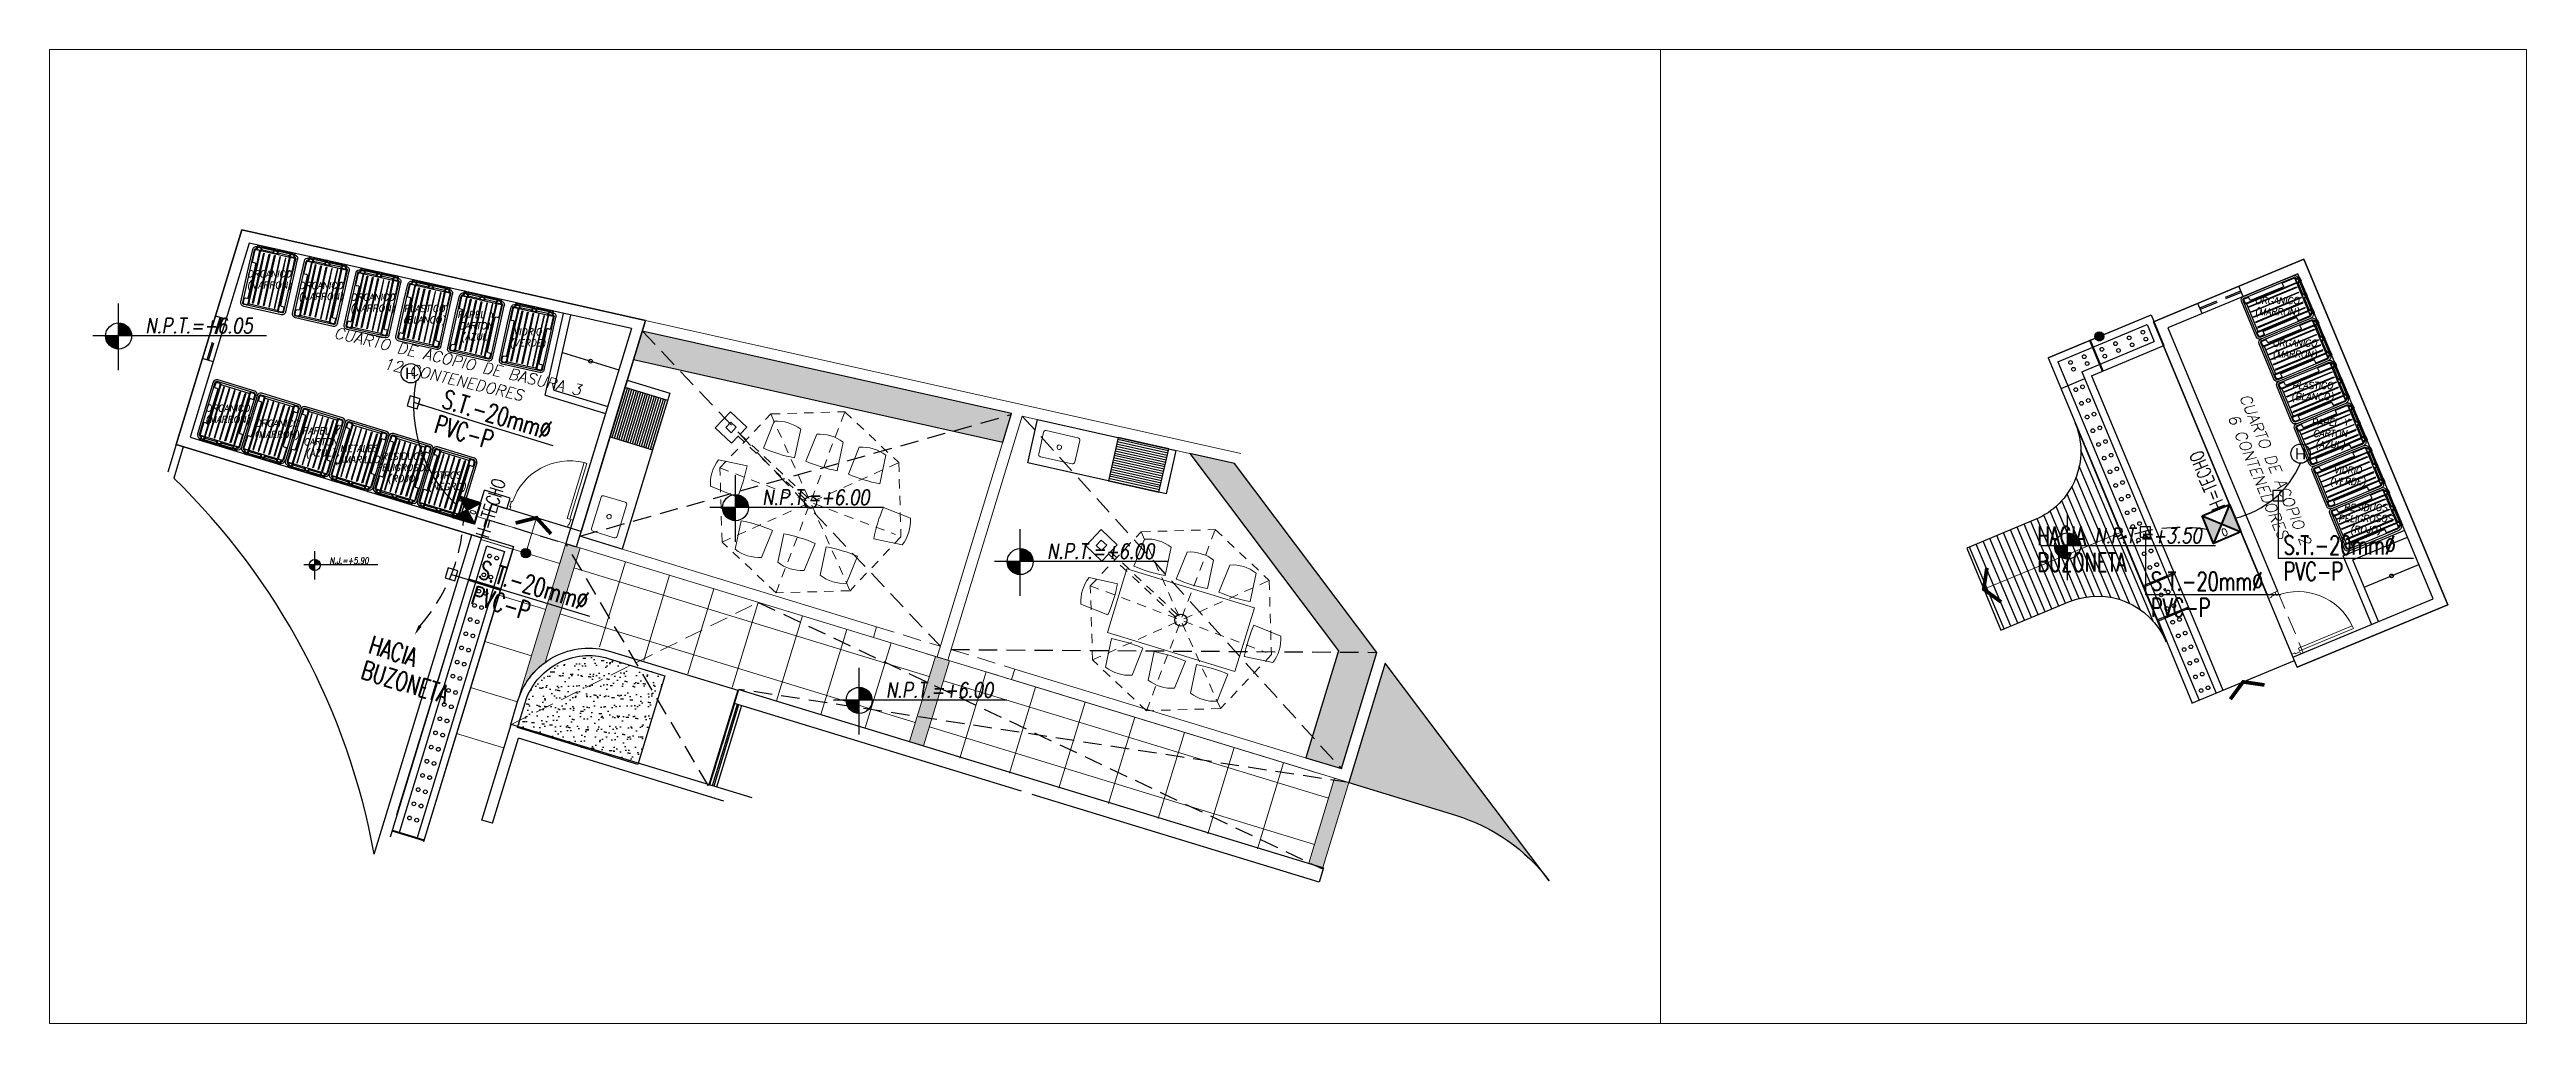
# Model space of a CAD drawing. Header units: millimetres. Extents: x 226520 to 226729, y 8188097 to 8188252.
# Drawn here: x 226597.02 to 226630.45, y 8188239.1 to 8188252.24 of the extents above; entities that cross this region are included whole.
import ezdxf
from ezdxf.enums import TextEntityAlignment as Align

# ---------------------------------------------------------------- set-up
doc = ezdxf.new("R2010")
doc.units = ezdxf.units.MM
for name, pattern in [('DASHED', [0.75, 0.5, -0.25]), ('HIDDEN', [0.375, 0.25, -0.125]), ('HIDDEN2', [0.1875, 0.125, -0.0625])]:
    doc.linetypes.add(name, pattern=pattern)
for name, color, linetype, lineweight in [('A-02', 7, 'Continuous', 5), ('A-MURO ALTO', 3, 'Continuous', 20), ('A-MUROS', 5, 'Continuous', 30), ('MQ.CAJA PASO TELECOMUNICACIONES', 94, 'Continuous', 40), ('MQ.DETECTOR HUMO', 150, 'Continuous', 30), ('MQ.FLECHAS', 135, 'Continuous', 15), ('MQ.TEXTO GENERAL', 7, 'Continuous', 40)]:
    doc.layers.add(name, color=color, linetype=linetype, lineweight=lineweight)
for name, color, linetype in [('A-Adoquines', 7, 'Continuous'), ('A-CONTENEDOR DE BASURA', 8, 'Continuous'), ('A-EST PLACAS', 1, 'Continuous'), ('A-EST VIGAS', 7, 'HIDDEN2'), ('A-MOBILIARIO', 4, 'Continuous'), ('A-MURO BAJO', 2, 'Continuous'), ('A-PROYECCIONES', 7, 'HIDDEN'), ('A-PUERTAS', 4, 'Continuous'), ('A-SANITARIOS', 2, 'Continuous'), ('A_30_DispositivosSanit', 7, 'Continuous'), ('A_50_TextoAmbiente', 3, 'Continuous'), ('A_50_TextoIndicaciones', 8, 'Continuous'), ('DLP_MOBILIARIO FIJO', 7, 'Continuous'), ('DLP_VERDE', 253, 'Continuous'), ('MQ.TUBERÍA PVC 20mmø', 140, 'Continuous')]:
    doc.layers.add(name, color=color, linetype=linetype)
doc.layers.add('DLP_ÁREA COMÚN', color=251, linetype='Continuous', plot=False)
doc.styles.add('MQTEXTO', font='romans.shx')
doc.styles.add('R80', font='romans.shx', dxfattribs={"width": 0.8, "oblique": 15, "height": 0.1})
doc.styles.add('R80-200', font='romans.shx', dxfattribs={"width": 0.8, "oblique": 10, "height": 0.2})
doc.styles.add('ROMANS', font='ROMANS.shx', dxfattribs={"oblique": 10})
doc.styles.get("Standard").update_dxf_attribs({"font": 'arial.ttf'})
doc.dimstyles.new('ISO-25', dxfattribs={"dimtxt": 2.5, "dimasz": 2.5, "dimexe": 1.25, "dimexo": 0.625, "dimtad": 1, "dimtxsty": 'Standard', "dimcen": 2.5, "dimadec": 0, "dimazin": 0, "dimtfac": 1, "dimtmove": 0, "dimatfit": 3, "dimfxl": 1, "dimarcsym": 0})
pattern_1 = [(252.5, (-226569.6135022836, -8188219.80831218), (0.1028379063742485, -0.1371042579803463), [0, -0.1351280000000002, 0, -0.1511300000000002, 0, -0.1444625000000001]), (222.5, (-226569.6135022836, -8188219.80831218), (0.01502412461654387, -0.2957586482645719), [0, -0.07289800000000009, 0, -0.1217930000000001, 0, -0.04667250000000005]), (182.5, (-226569.523930465, -8188219.745593318), (-0.2264915386418957, -0.1592051501849951), [0, -0.04445000000000005, 0, -0.1600200000000002, 0, -0.2089150000000002]), (172.5, (-226569.523930465, -8188219.745593318), (-0.1741606377632481, -0.2171998499440062), [0, -0.02222500000000002, 0, -0.1049020000000001, 0, -0.1200150000000001])]

msp = doc.modelspace()

# ---------------------------------------------------------------- texts
at = {"layer": 'MQ.TEXTO GENERAL', "style": 'MQTEXTO', "width": 0.7}
for s, height, rotation, p in [('S.T.-20mm%%C', 0.25, 343.0254396112052, (226602.3362821695, 8188247.536192613, -2.117311116157254e-06)), ('PVC-P', 0.25, 343.0254396112052, (226602.2327893949, 8188247.197144658, -2.117311116157254e-06)), ('H=TECHO', 0.1875, 112.6031568889687, (226626.3042129403, 8188246.04277052)), ('H=TECHO', 0.1824049700569172, 73.02545062236962, (226602.8558628984, 8188245.667845135)), ('HACIA', 0.25, 359.9999999999936, (226623.8514478964, 8188245.679854178)), ('S.T.-20mm%%C', 0.25, 359.9999999999936, (226627.1753120958, 8188245.554487547)), ('S.T.-20mm%%C', 0.25, 343.0254396112052, (226602.8334311637, 8188245.230680333, -1.245235995112366e-06)), ('PVC-P', 0.25, 343.0254396112052, (226602.7299383892, 8188244.891632379, -1.245235995112366e-06)), ('S.T.-20mm%%C', 0.25, 359.9999999999936, (226625.3845526805, 8188245.066071593)), ('HACIA', 0.25, 343.0254396112052, (226601.3478128427, 8188244.219965474, 0.7779956349979453)), ('BUZONETA', 0.25, 343.0254396112052, (226601.2443200682, 8188243.880917519, 0.7779956349979453))]:
    msp.add_text(s, height=height, rotation=rotation, dxfattribs=at).set_placement(p, align=Align.MIDDLE_LEFT)
for s, p in [('BUZONETA', (226623.8514478964, 8188245.325805645)), ('PVC-P', (226627.1753120958, 8188245.200439014)), ('PVC-P', (226625.3845526805, 8188244.71202306))]:
    msp.add_text(s, height=0.25, dxfattribs=at).set_placement(p, align=Align.MIDDLE_LEFT)

# ---------------------------------------------------------------- blocks, each defined once
blk = doc.blocks.new('SIM NIVEL PLANTA')
at = {"linetype": 'Continuous'}
h = blk.add_hatch(dxfattribs=at)
h.set_pattern_fill('_USER', color=256, scale=0.0999963382923852, angle=45, style=0, pattern_type=0)
h.set_pattern_definition([(45, (35396.10580914898, 26516.48920438578), (-0.0707080889003696, 0.0707080889003696), [])])
h.paths.add_polyline_path([(-17.03192196782002, 1e-16), (-15.53208676343602, 1e-16, 0.4092090227661144), (-17.03192196782002, 1.474380134766136)])
h.paths.add_polyline_path([(-18.53175717220401, -1e-16, 0.4192358746569979), (-17.03192196782002, -1.525729753993459), (-17.03192196782002, 0)])
for p, q in [((-17.03192196782002, -3.974827738415029), (-17.03192196782002, 3.71603278895526)), ((0, 0), (-20, 0))]:
    blk.add_line(p, q)
blk.add_circle((-17.03192196782002, -0.0256748096136619), 1.500054944379798, dxfattribs=at)
at = {"style": 'R80'}
blk.add_attdef('N.P.T.+0.00', text='', height=2.029999999999998, dxfattribs=at).set_placement((-7.766043381718013, 2.014999999999999), align=Align.MIDDLE_CENTER)
blk = doc.blocks.new('AP_Av.Ejercito Esq.Choquehuanca_Plantas_Rev1_20190619$0$CONTENEDOR DE BASURA 360L')
at = {"linetype": 'ByBlock'}
for p, q in [((-0.3099999997120907, 0.8000646918320932), (-0.3100000002214075, 0.2881362924017593)), ((-0.2850323458824281, 0.8000646918320932), (-0.2850323463444512, 0.2881362924017593)), ((0.2600646917362606, 0.8500000003863614), (-0.2600646921036973, 0.8499999998261124)), ((0.2600646917362606, 0.8250323465566988), (-0.2600646921036973, 0.8250323458436547)), ((0.2850323455659233, 0.8000646918320934), (0.2850323460279468, 0.2881362924017595)), ((0.3099999993919479, 0.8000646918320934), (0.3099999999012651, 0.2881362924017595)), ((-0.3100000002214075, 0.2881362924017593), (-0.3100000003669266, 0.073639702881337)), ((-0.2850323463444512, 0.2881362924017593), (-0.285032346537264, 0.07363970288133702)), ((-0.2600646927585331, 0.02370439435617288), (-0.2524350237054023, 0.02370439435617289)), ((-0.2581986829773086, 0.0048648969750501), (-0.2581986829773086, 0.01290243821858883)), ((-0.2581986829773086, 0.01290243821858883), (-0.2556816694068402, 0.01290243821858883)), ((-0.2581986829773086, 0.0048648969750501), (-0.2556816694068402, 0.004864896975050101)), ((-0.2556816694068402, 5.92701180720497e-05), (-0.2556816694068402, 0.01770806598506158)), ((-0.2556816694068402, 0.01770806598506158), (-0.2512494768507167, 0.01770806598506158)), ((-0.2512494768507167, 5.927011807205167e-05), (-0.2556816694068402, 5.92701180720497e-05)), ((-0.2512494768507167, 0.01770806598506158), (-0.2512494768507167, 5.927011807205167e-05)), ((-0.2512494768507167, 0.01290243821858883), (-0.2496794629896613, 0.01290243821858883)), ((-0.2512494768507167, 0.004864896975050103), (-0.2496794629896613, 0.004864896975050104)), ((-0.2496794629896613, -1.109401698585661e-16), (-0.2496794629896613, 0.0196093670092522)), ((-0.2496794629896613, 0.0196093670092522), (-0.2065087854298326, 0.01960936700925222)), ((-0.2283648458123935, 0.01960936700925221), (-0.2283648458123935, -1.014745783580566e-16)), ((-0.2065087854298326, -9.176853777232994e-17), (-0.2065087854298326, 0.01960936700925222)), ((-0.02139811859160546, 0.01290243821858893), (-0.2065087854298326, 0.01290243821858885)), ((-0.02139811859160546, 0.004864896975050205), (-0.2065087854298326, 0.004864896975050123)), ((-0.2037532247104537, 0.02370439435617291), (-0.02415368023503107, 0.02370439435617299)), ((-0.1933895137644868, 0.04867204814945572), (-0.03451739118099797, 0.04867204814945579)), ((-0.02139811869346886, -9.56288804655988e-18), (-0.02139811869346887, 0.0196093670092523)), ((0.02177255794231313, 0.01960936700925232), (-0.02139811869346887, 0.0196093670092523)), ((0.02177255794231314, 9.608743629317108e-18), (-0.02139811869346886, -9.56288804655988e-18)), ((-8.700722434196173e-18, 0.01960936700925231), (0, -6.021442369943973e-20)), ((0.02177255794231314, 9.608743629317108e-18), (0.02177255794231313, 0.01960936700925232)), ((0.02177255794231314, 0.01290243821858895), (0.2065087851096905, 0.01290243821858903)), ((0.02177255794231314, 0.004864896975050224), (0.2065087851096905, 0.004864896975050307)), ((0.2037532243903115, 0.02370439435617309), (0.02452811958573874, 0.02370439435617301)), ((0.03215778776211663, 0.02370439435617301), (0.02452811958573874, 0.02370439435617301)), ((0.1933895134443446, 0.04867204814945589), (0.03489183053170562, 0.04867204814945582)), ((0.2065087851096905, 9.16481087827594e-17), (0.2065087851096905, 0.0196093670092524)), ((0.2496794626695191, 0.01960936700925242), (0.2065087851096905, 0.0196093670092524)), ((0.2496794626695191, 1.108197408689955e-16), (0.2065087851096905, 9.16481087827594e-17)), ((0.2283648454958893, 0.01960936700925241), (0.2283648454958893, 1.013541493701017e-16)), ((0.2496794626695191, 1.108197408689955e-16), (0.2496794626695191, 0.01960936700925242)), ((0.2512494765305746, 0.01290243821858905), (0.2496794626695191, 0.01290243821858905)), ((0.2512494765305746, 0.004864896975050327), (0.2496794626695191, 0.004864896975050326)), ((0.2512494765305746, 0.0177080659850618), (0.2512494765305746, 5.927011807227483e-05)), ((0.2556816690903361, 0.01770806598506181), (0.2512494765305746, 0.0177080659850618)), ((0.2512494765305746, 5.927011807227483e-05), (0.2556816690903361, 5.92701180722768e-05)), ((0.2600646924420289, 0.02370439435617311), (0.2524350233888981, 0.02370439435617311)), ((0.2556816690903361, 5.92701180722768e-05), (0.2556816690903361, 0.01770806598506181)), ((0.2581986826608045, 0.01290243821858906), (0.2556816690903361, 0.01290243821858905)), ((0.2581986826608045, 0.004864896975050329), (0.2556816690903361, 0.004864896975050328)), ((0.2581986826608045, 0.004864896975050329), (0.2581986826608045, 0.01290243821858906)), ((0.2850323460279468, 0.2881362924017595), (0.2850323462243977, 0.07363970288133727)), ((0.3099999999012651, 0.2881362924017595), (0.3100000000467844, 0.07363970288133728)), ((-0.2496794629896613, -1.109401698585661e-16), (-0.2065087854298326, -9.176853777232994e-17))]:
    blk.add_line(p, q, dxfattribs=at)
at = {"color": 8, "linetype": 'ByBlock'}
for p, q in [((-0.2750452843738461, 0.8000646918320932), (-0.2750452843738461, 0.7478634210077949)), ((-0.235097037353626, 0.7378763594482812), (-0.2650582228579882, 0.7378763594482812)), ((-0.2600646920564035, 0.8150452841750017), (-0.2255214320739473, 0.8150452841750017)), ((-0.225109975841406, 0.7278892979105954), (-0.2251099763980166, 0.2881362924017593)), ((-0.2105408398074363, 0.8000646918320932), (-0.2105408402185277, 0.2881362924017593)), ((-0.2005537782442847, 0.8000646918320932), (-0.2005537787572395, 0.2881362924017593)), ((-0.1905667167357027, 0.8011186035677461), (0.1905667164155599, 0.8011186035677463)), ((0.2005537779277798, 0.8000646918320934), (0.2005537784370971, 0.2881362924017595)), ((0.2105408394872935, 0.8000646918320934), (0.2105408398983853, 0.2881362924017595)), ((0.2251099755249012, 0.7278892979105956), (0.2251099760815121, 0.2881362924017595)), ((0.2600646917362606, 0.8150452841750019), (0.2255214317538044, 0.8150452841750019)), ((0.2350970370334832, 0.7378763594482814), (0.2650582225414834, 0.7378763594482814)), ((0.2750452840537033, 0.8000646918320934), (0.2750452840537033, 0.7478634210077951)), ((-0.2750452850286821, 0.2357684021480962), (-0.275045285028682, 0.07615926668950111)), ((-0.2350970380084619, 0.245755463685782), (-0.2650582235164621, 0.245755463685782)), ((-0.264834180017715, 0.06617220515181532), (0.2650582231963198, 0.06617220515181554)), ((-0.2546139311471052, 0.06093161226453947), (-0.2015743172723888, 0.06093161226453949)), ((-0.24433907569437, 0.02959642855421396), (-0.2118491727724177, 0.02959642855421398)), ((-0.2251099764489483, 0.2881362924017593), (-0.22510997649988, 0.2557425251725362)), ((-0.2105408402658215, 0.2881362924017593), (-0.2105408404622722, 0.06617220515181534)), ((-0.2005537787572395, 0.2881362924017593), (-0.2005537789500522, 0.07615926668950115)), ((0.02670702707109737, 0.06093161226453959), (-0.02633258772402772, 0.06093161226453957)), ((0.01643217162200016, 0.02959642855421408), (-0.01605773139817758, 0.02959642855421406)), ((0.2005537784370971, 0.2881362924017595), (0.200553778633548, 0.07615926668950132)), ((0.254613930826963, 0.06093161226453969), (0.2015743169522466, 0.06093161226453967)), ((0.210540839949317, 0.2881362924017595), (0.210540840145768, 0.06617220515181553)), ((0.2443390753778658, 0.02959642855421418), (0.2118491724522755, 0.02959642855421417)), ((0.2251099761288059, 0.2881362924017595), (0.2251099761797376, 0.2557425251725364)), ((0.2350970376919576, 0.2457554636857823), (0.2650582231963198, 0.2457554636857823)), ((0.2750452847085397, 0.2357684021480965), (0.2750452847085398, 0.07615926668950136))]:
    blk.add_line(p, q, dxfattribs=at)
for points in [[(-0.1457581505965212, 0.7823824324317762), (-0.1538674100556822, 0.7823824324317762), (-0.1538674096445904, 0.2881362924017594), (-0.1538674094008457, 0.08877526946889695), (-0.1457581499416847, 0.08877526946889695), (-0.1457581501854294, 0.2881362924017594)], [(-0.07075815059579361, 0.7823824324317763), (-0.07886741005495458, 0.7823824324317763), (-0.07886740964386275, 0.2881362924017594), (-0.07886740940011809, 0.08877526946889698), (-0.07075814994095712, 0.088775269468897), (-0.07075815018470179, 0.2881362924017594)], [(0.00424184940493398, 0.7823824324317763), (-0.003867410054226987, 0.7823824324317763), (-0.003867409643135162, 0.2881362924017594), (-0.003867409399390493, 0.08877526946889702), (0.004241850059770474, 0.08877526946889702), (0.004241849816025805, 0.2881362924017594)], [(0.07113258994650061, 0.7823824324317763), (0.07924184940566158, 0.7823824324317763), (0.0792418489945702, 0.2881362924017595), (0.0792418487508257, 0.08877526946889706), (0.07113258929166473, 0.08877526946889705), (0.07113258953540923, 0.2881362924017595)], [(0.1461325899472282, 0.7823824324317764), (0.1542418494063892, 0.7823824324317764), (0.1542418489952978, 0.2881362924017595), (0.1542418487515533, 0.08877526946889709), (0.1461325892923923, 0.08877526946889709), (0.1461325895361368, 0.2881362924017595)]]:
    blk.add_lwpolyline(points, close=True, dxfattribs=at)
at = {"linetype": 'ByBlock'}
for centre, radius, start, end in [((-0.2600646921036972, 0.800064691853921), 0.04993530796631399, 90.00000000000001, 180), ((-0.2600646921036972, 0.800064691853921), 0.02496765398315692, 90.00000000000001, 180), ((0.2600646917835544, 0.8000646918539213), 0.04993530796631399, 1.491937350390582e-14, 90.00000000000001), ((0.2600646917835544, 0.8000646918539213), 0.02496765398315692, 1.491937350390582e-14, 90.00000000000001), ((-0.2600646927585331, 0.07363970288133703), 0.04993530796631399, 180, 270), ((-0.2600646927585331, 0.07363970288133703), 0.02496765398315692, 180, 263.6322161207967), ((-0.184133647753697, 0.06669004387367741), 0.08070219368024055, 180.3676507583471, 215.6891790610574), ((-0.272054600665797, 0.06669004387367737), 0.08070219368024055, 324.3108209389426, 359.6323492416529), ((0.04414769658978909, 0.06669004387367751), 0.08070219368024055, 180.3676507583471, 215.6891790610574), ((-0.04377325636960452, 0.06669004387367748), 0.08070219368024055, 324.3108209389426, 359.6323492416529), ((0.2720546003456547, 0.06669004387367762), 0.08070219368024055, 180.3676507583471, 215.6891790610574), ((0.1841336474335548, 0.06669004387367758), 0.08070219368024055, 324.3108209389426, 359.6323492416529), ((0.2600646924420288, 0.07363970288133725), 0.04993530796631399, 270, 1.491937350390582e-14), ((0.2600646924420288, 0.07363970288133725), 0.02496765398315692, 276.3677838792033, 1.491937350390582e-14)]:
    blk.add_arc(centre, radius, start, end, dxfattribs=at)
at = {"color": 8, "linetype": 'ByBlock'}
for centre, radius, start, end in [((-0.2600646921036972, 0.800064691853921), 0.0149805923898943, 90.00000000000001, 180), ((-0.2650582228579882, 0.7478634210077949), 0.009987061593262769, 180, 270), ((-0.235097037353626, 0.7278892979105954), 0.009987061593262769, 1.491937350390582e-14, 90.00000000000001), ((-0.2255214320739473, 0.800064691853921), 0.02496765398315692, 1.491937350390582e-14, 90.00000000000001), ((-0.2255214320739473, 0.800064691853921), 0.0149805923898943, 1.491937350390582e-14, 90.00000000000001), ((-0.1905667167357027, 0.7911315420300603), 0.009987061593262769, 90.00000000000001, 180), ((0.1905667164155599, 0.7911315420300605), 0.009987061593262769, 1.491937350390582e-14, 90.00000000000001), ((0.2255214317538044, 0.8000646918539213), 0.02496765398315692, 90.00000000000001, 180), ((0.2255214317538044, 0.8000646918539213), 0.0149805923898943, 90.00000000000001, 180), ((0.2350970370334832, 0.7278892979105956), 0.009987061593262769, 90.00000000000001, 180), ((0.2600646917835544, 0.8000646918539213), 0.0149805923898943, 1.491937350390582e-14, 90.00000000000001), ((0.2650582225414834, 0.7478634210077951), 0.009987061593262769, 270, 1.491937350390582e-14), ((-0.2650582235164621, 0.2357684021480962), 0.009987061593262769, 90.00000000000001, 180), ((-0.2650582235164621, 0.076159266711329), 0.009987061593262769, 180, 270), ((-0.184133647753697, 0.06669004387367741), 0.07071513208697777, 184.6708474920603, 211.6379482475587), ((-0.2350970380557557, 0.2557425251725362), 0.009987061593262769, 270, 1.491937350390582e-14), ((-0.272054600665797, 0.06669004387367737), 0.07071513208697777, 328.3620517534246, 355.3291525079397), ((-0.1905667173869006, 0.07615926671132903), 0.009987061593262769, 180, 270), ((0.04414769658978909, 0.06669004387367751), 0.07071513208697777, 184.6708474920603, 211.6379482465755), ((-0.04377325636960452, 0.06669004387367748), 0.07071513208697777, 328.3620517524413, 355.3291525079397), ((0.1905667170740344, 0.0761592667113292), 0.009987061593262769, 270, 1.491937350390582e-14), ((0.2720546003456547, 0.06669004387367762), 0.07071513208697777, 184.6708474920603, 211.6379482465755), ((0.2350970377428893, 0.2557425251725364), 0.009987061593262769, 180, 270), ((0.1841336474335548, 0.06669004387367758), 0.07071513208697777, 328.3620517524413, 355.3291525079397), ((0.2650582231963198, 0.2357684021480965), 0.009987061593262769, 1.491937350390582e-14, 90.00000000000001), ((0.2650582231963198, 0.07615926671132922), 0.009987061593262769, 270, 1.491937350390582e-14)]:
    blk.add_arc(centre, radius, start, end, dxfattribs=at)
blk = doc.blocks.new('ACOPIO Y PARRILLAS')
h = blk.add_hatch()
h.set_pattern_fill('_USER', color=8, scale=0.1000000000000001, angle=293, pattern_type=0)
h.set_pattern_definition([(293, (-223663.3134331928, -8185901.687740711), (0.09205048534524414, 0.03907311284892739), [])])
edge = h.paths.add_edge_path()
edge.add_line((23.285561654513, -4.293653283268213), (23.74420592922252, -5.402531699277461))
edge.add_line((23.74420592922252, -5.402531699277461), (24.6702520843246, -5.016029019840062))
edge.add_arc((25.05059184733545, -5.942302293144166), 1.001319384887105, 22.63442743134658, 112.3236861317857, ccw=False)
edge.add_line((25.9747887502308, -5.556944542564452), (24.74756472744048, -2.601611540652812))
edge.add_arc((23.82437960908283, -2.985967162996531), 1.000000003571954, -67.3962923465154, 22.60374224863682, ccw=False)
edge.add_line((24.20873467394267, -3.909152513369918), (23.285561654513, -4.293653283268213))
at = {"layer": 'A-Adoquines'}
h = blk.add_hatch(color=8, dxfattribs=at)
h.dxf.hatch_style = 1
edge = h.paths.add_edge_path()
edge.add_arc((4.685342504206346, -6.644043108448386), 1.000001815268514, 126.15669160977211, 162.8259942389445, ccw=False)
edge.add_line((4.095345894689672, -5.836635128594935), (4.567180123529397, -4.290878479368985))
edge.add_line((4.567180123529397, -4.290878487750888), (4.37589320668485, -4.232489144429564))
edge.add_line((4.37589320668485, -4.232489136047661), (3.729928347747773, -6.348767939023674))
h.paths.add_polyline_path([(14.40289503906388, -8.547819903120399), (14.59418063840712, -8.606213599443436), (14.94452443876071, -7.458559447899461), (14.75323883854435, -7.400165788829327)])
h.paths.add_polyline_path([(9.554934247134952, -5.813551869243383), (9.204570412257453, -6.961364367976785), (9.01328864399693, -6.902958146296442), (9.363647330523236, -5.755162547342479)])
at = {"layer": 'A-MOBILIARIO'}
h = blk.add_hatch(dxfattribs=at)
h.set_pattern_fill('LINE', color=8, scale=0.009999999999999998, angle=73.02536561269334)
h.set_pattern_definition([(73.02536561269326, (6.075699149630964, 3.971283633261919), (-0.03036678264743269, 0.009269358750398152), [])])
h.paths.add_polyline_path([(5.176923162303865, -2.12439878936857), (4.972563016228378, -2.79390377830714), (5.546412331983447, -2.969065552577376), (5.750772478990257, -2.299560562707484)])
h = blk.add_hatch(dxfattribs=at)
h.set_pattern_fill('LINE', color=8, scale=0.009999999999999997, angle=-12.63431332522167)
h.set_pattern_definition([(347.3656866747783, (18.65889309061458, -3.389157461933792), (0.006944603197472999, 0.03098120376017771), [])])
h.paths.add_polyline_path([(12.51267256290885, -2.954283120110631), (11.82962156261783, -2.801177500747144), (11.69839131215122, -3.386637412011623), (12.38144231331535, -3.53974303137511)])
at = {"layer": 'A-PROYECCIONES', "linetype": 'Continuous'}
h = blk.add_hatch(color=8, dxfattribs=at)
h.dxf.hatch_style = 1
edge = h.paths.add_edge_path()
edge.add_arc((25.0748223469127, -1.436185899190605), 0.0625, 0, 360)
h = blk.add_hatch(color=8, dxfattribs=at)
h.dxf.hatch_style = 1
edge = h.paths.add_edge_path()
edge.add_arc((3.834314893872943, -4.3623026618734), 0.06249999999999999, 0, 360)
at = {"layer": 'DLP_VERDE'}
h = blk.add_hatch(dxfattribs=at)
h.set_pattern_fill('AR-SAND', color=8, scale=0.003500000000000004, angle=215)
h.set_pattern_definition(pattern_1)
edge = h.paths.add_edge_path()
edge.add_line((15.43502786982572, -5.848473902791739), (14.94372804794693, -7.458316377364099))
edge.add_line((14.94372804794693, -7.458316377364099), (16.38469229277689, -7.89816140383482))
edge.add_arc((15.65478580346098, -10.28923574276268), 2.499999995586926, 37.04784361401022, 73.02450961096167, ccw=False)
edge.add_line((17.65011754725128, -8.783031503669918), (15.43502786982572, -5.848473902791739))
h.paths.add_polyline_path([(15.32335035837605, -5.700523192994297), (13.39984283168451, -3.152254519984126), (12.79682468020474, -3.017314361408353), (14.80680434292299, -5.680141585879028), (14.36582948701107, -7.125084210187197), (14.84458992254804, -7.269277852959931)])
h.paths.add_polyline_path([(10.38909181029885, -2.478524847887456), (5.407701144431485, -1.363816034980118), (5.290576853061793, -1.747499275952578), (10.27206930107786, -2.862230866216123)])
h = blk.add_hatch(dxfattribs=at)
h.set_pattern_fill('AR-SAND', color=8, scale=0.003500000000000004, angle=215)
h.set_pattern_definition(pattern_1)
edge = h.paths.add_edge_path()
edge.add_line((3.722388198715635, -6.71599212475121), (3.824547034775605, -6.381299800239503))
edge.add_arc((4.685341225063894, -6.644041805528104), 0.899999999676391, 73.02553289337988, 163.0261291362722, ccw=False)
edge.add_line((4.948092188191367, -5.783250349573791), (5.711459959595231, -6.016263370402157))
edge.add_line((5.711459959595231, -6.016263370402157), (5.346509876166238, -7.211780410259962))
edge.add_line((5.346509876166238, -7.211780410259962), (3.722388198715635, -6.71599212475121))
at = {"color": 8, "linetype": 'ByBlock', "lineweight": 0}
for p, q in [((6.393400220258627, -2.671735459007323, 1.540724464461395e-06), (6.599216776987305, -2.453470608219504, 1.540724464461395e-06)), ((6.611665072414326, -2.877552014775574, 1.540724464461395e-06), (6.393400220258627, -2.671735459007323, 1.540724464461395e-06)), ((6.534760689304676, -2.667586026713252, 1.540724464461395e-06), (6.603366208204534, -2.594831076450646, 1.540724464461395e-06)), ((6.607515640323982, -2.73619154561311, 1.540724464461395e-06), (6.534760689304676, -2.667586026713252, 1.540724464461395e-06)), ((6.817481628095265, -2.659287163987756, 1.540724464461395e-06), (6.599216776987305, -2.453470608219504, 1.540724464461395e-06)), ((6.67612115922384, -2.663436595350504, 1.540724464461395e-06), (6.603366208204534, -2.594831076450646, 1.540724464461395e-06)), ((6.607515640323982, -2.73619154561311, 1.540724464461395e-06), (6.67612115922384, -2.663436595350504, 1.540724464461395e-06)), ((6.728444522188511, -2.753709453158081, 1.540724464461395e-06), (6.817481628095265, -2.659287163987756, 1.540724464461395e-06)), ((6.611665072414326, -2.877552014775574, 1.540724464461395e-06), (6.701002302026609, -2.782811449840665, 1.540724464461395e-06)), ((11.39356083009625, -4.262293081730604, 1.540724464461395e-06), (11.59937738682493, -4.044028230942786, 1.540724464461395e-06)), ((11.61182568225195, -4.468109637498856, 1.540724464461395e-06), (11.39356083009625, -4.262293081730604, 1.540724464461395e-06)), ((11.5349212991423, -4.258143649436533, 1.540724464461395e-06), (11.60352681804216, -4.185388699173927, 1.540724464461395e-06)), ((11.6076762501616, -4.326749168336391, 1.540724464461395e-06), (11.5349212991423, -4.258143649436533, 1.540724464461395e-06)), ((11.81764223793289, -4.249844786711037, 1.540724464461395e-06), (11.59937738682493, -4.044028230942786, 1.540724464461395e-06)), ((11.67628176906146, -4.253994218073785, 1.540724464461395e-06), (11.60352681804216, -4.185388699173927, 1.540724464461395e-06)), ((11.6076762501616, -4.326749168336391, 1.540724464461395e-06), (11.67628176906146, -4.253994218073785, 1.540724464461395e-06)), ((11.72860513202613, -4.344267075881362, 1.540724464461395e-06), (11.81764223793289, -4.249844786711037, 1.540724464461395e-06)), ((11.61182568225195, -4.468109637498856, 1.540724464461395e-06), (11.70116291186423, -4.373369072563946, 1.540724464461395e-06))]:
    blk.add_line(p, q, dxfattribs=at)
at = {"color": 8, "lineweight": 0}
for p, q in [((7.188446945423493, -2.581466015428305, 1.540724464461395e-06), (7.041472536337096, -2.945707524195313, 1.540724464461395e-06)), ((7.463943454466062, -3.074644893407822, 1.540724464461395e-06), (7.54543129549711, -2.690433216281235, 1.540724464461395e-06)), ((7.615578231285326, -3.120930444449186, 1.540724464461395e-06), (7.762545746547403, -2.756706020794809, 1.540724464461395e-06)), ((8.11953009662102, -2.865673220716417, 1.540724464461395e-06), (8.038038433267502, -3.249902920797467, 1.540724464461395e-06)), ((8.189439174282597, -3.296097844839096, 1.540724464461395e-06), (8.336406689544674, -2.931873420253396, 1.540724464461395e-06)), ((10.82357346615754, -2.730985059402883, 7.330518671652195e-07), (10.75795516822836, -3.023720843717456, 7.330518671652195e-07)), ((11.28875469020568, -2.804513481445611, 7.330518671652195e-07), (10.85940887429751, -2.708273311145604, 7.330518671652195e-07)), ((11.311466438754, -2.840348890051246, 7.330518671652195e-07), (11.24584814082482, -3.133084673434496, 7.330518671652195e-07)), ((6.437183050788008, -3.101497668772936, 1.540724464461395e-06), (6.821412750781747, -3.182989331893623, 1.540724464461395e-06)), ((8.693391039618291, -3.040840621106327, 1.540724464461395e-06), (8.611899376264773, -3.425070321187377, 1.540724464461395e-06)), ((11.21001273268485, -3.155796421691775, 7.330518671652195e-07), (10.78066691680579, -3.059556251391768, 7.330518671652195e-07)), ((4.851557133457391, -3.606995400972664, 1.683555215618635e-06), (4.723099878319772, -4.027826405130327, 1.683555215618635e-06)), ((4.889008605648996, -3.587060827761889, 1.683555215618635e-06), (5.17593883536756, -3.674645319581032, 1.683555215618635e-06)), ((6.69244027408422, -3.605449534021318, 1.540724464461395e-06), (6.3282158501097, -3.45848201867193, 1.540724464461395e-06)), ((5.195873409131309, -3.71209679171443, 1.683555215618635e-06), (5.067416154022794, -4.132927795872092, 1.683555215618635e-06)), ((6.660996812657686, -4.309430409222841, 1.540724464461395e-06), (6.742488476011204, -3.925200709141791, 1.540724464461395e-06)), ((9.025936124962755, -3.891707854345441, 1.540724464461395e-06), (8.661694616341265, -3.744733445346355, 1.540724464461395e-06)), ((2.089583110064268, -7.889938058331609, -0.7779932221981938), (3.230209501547506, -4.178414414636791, -0.7779932221981938)), ((3.664072659536032, -4.310568214394152, -0.7779932221981938), (2.458639769494766, -8.259637234732509, -0.7779932221981938)), ((3.230209501547506, -4.178414414636791, -0.7779932221981938), (3.664072659536032, -4.310568214394152, -0.7779932221981938)), ((4.743034452083521, -4.065277877263725, 1.683555215618635e-06), (5.029964681831188, -4.152862369082868, 1.683555215618635e-06)), ((7.16494867799338, -4.054173185490072, 1.540724464461395e-06), (7.017981162731303, -4.418397610075772, 1.540724464461395e-06)), ((7.316583454929059, -4.100458735600114, 1.540724464461395e-06), (7.235095613927115, -4.484670413658023, 1.540724464461395e-06)), ((7.592079963971628, -4.593637614510953, 1.540724464461395e-06), (7.739054373087129, -4.229396105743945, 1.540724464461395e-06)), ((7.890444397926331, -4.275626135990024, 1.540724464461395e-06), (7.808956556924386, -4.659837814047933, 1.540724464461395e-06)), ((8.532757246575784, -4.167204363271594, 1.540724464461395e-06), (8.91696892431355, -4.248692204244435, 1.540724464461395e-06)), ((12.18860755526111, -4.172023638151586, 1.540724464461395e-06), (12.04163314617472, -4.536265146918595, 1.540724464461395e-06)), ((12.46410406430368, -4.665202516131103, 1.540724464461395e-06), (12.54559190533473, -4.280990839004517, 1.540724464461395e-06)), ((23.51488379188231, -4.848092491738498, 2.958982134935019e-07), (25.36193028494017, -4.081092690117657, 2.958982134935019e-07)), ((8.165940906968899, -4.768805014900863, 1.540724464461395e-06), (8.3129153160844, -4.404563506133854, 1.540724464461395e-06)), ((12.61573884112295, -4.711488067172468, 1.540724464461395e-06), (12.76270635638502, -4.34726364351809, 1.540724464461395e-06)), ((13.11969070645864, -4.456230843439698, 1.540724464461395e-06), (13.03819904310512, -4.840460543520749, 1.540724464461395e-06)), ((13.18959978412022, -4.886655467562377, 1.540724464461395e-06), (13.3365672993823, -4.522431042976677, 1.540724464461395e-06)), ((13.69355164945591, -4.631398243829608, 1.540724464461395e-06), (13.61205998610239, -5.015627943910658, 1.540724464461395e-06)), ((11.43734366062563, -4.692055291496217, 1.540724464461395e-06), (11.82157336061937, -4.773546954616904, 1.540724464461395e-06)), ((11.69260088392184, -5.196007156744599, 1.540724464461395e-06), (11.32837645994732, -5.049039641395211, 1.540724464461395e-06)), ((14.02609673480038, -5.482265477068722, 1.540724464461395e-06), (13.66185522617889, -5.335291068069637, 1.540724464461395e-06)), ((11.66115742249531, -5.899988031946123, 1.540724464461395e-06), (11.74264908584883, -5.515758331865072, 1.540724464461395e-06)), ((12.165109287831, -5.644730808213353, 1.540724464461395e-06), (12.01814177256892, -6.008955232799053, 1.540724464461395e-06)), ((12.31674406476668, -5.691016358323395, 1.540724464461395e-06), (12.23525622376474, -6.075228036381304, 1.540724464461395e-06)), ((12.59224057380925, -6.184195237234235, 1.540724464461395e-06), (12.73921498292475, -5.819953728467226, 1.540724464461395e-06)), ((12.89060500776395, -5.866183758713305, 1.540724464461395e-06), (12.80911716676201, -6.250395436771214, 1.540724464461395e-06)), ((13.16610151680652, -6.359362637624145, 1.540724464461395e-06), (13.31307592592202, -5.995121128857136, 1.540724464461395e-06)), ((13.53291785641341, -5.757761985994875, 1.540724464461395e-06), (13.91712953415117, -5.839249826967716, 1.540724464461395e-06))]:
    blk.add_line(p, q, dxfattribs=at)
at = {"color": 8, "linetype": 'HIDDEN', "lineweight": 0, "ltscale": 0.5}
for p, q in [((7.141641748341499, -2.482979266904294, 1.540724464461395e-06), (8.212745513534173, -4.868369361385703, 1.540724464461395e-06)), ((7.212523241963936, -4.897729436866939, 1.540724464461395e-06), (8.141864017845364, -2.453619190491736, 1.540724464461395e-06)), ((7.606098650285276, -3.634515394456685, 1.540724464461395e-06), (6.628176180529408, -2.714281404390931, 1.540724464461395e-06)), ((7.633968824491603, -3.605816107243299, 1.540724464461395e-06), (6.655618402757682, -2.685179408639669, 1.540724464461395e-06)), ((6.455138507095398, -3.211003926582634, 1.540724464461395e-06), (8.827625883248402, -4.111120305024087, 1.540724464461395e-06)), ((6.484498582663946, -4.211226196028292, 1.540724464461395e-06), (8.86988867711625, -3.140122431330383, 1.540724464461395e-06)), ((12.6062592601229, -5.225073017179966, 1.540724464461395e-06), (11.62833679036703, -4.304839027114213, 1.540724464461395e-06)), ((12.63412943432922, -5.196373729966581, 1.540724464461395e-06), (11.6557790125953, -4.275737031362951, 1.540724464461395e-06)), ((12.14180235817912, -4.073536889627576, 1.540724464461395e-06), (13.21290612337179, -6.458926984108984, 1.540724464461395e-06)), ((12.21268385180156, -6.48828705959022, 1.540724464461395e-06), (13.14202462768299, -4.044176813215017, 1.540724464461395e-06)), ((11.45529911693302, -4.801561549305916, 1.540724464461395e-06), (13.82778649308602, -5.701677927747369, 1.540724464461395e-06)), ((11.48465919250157, -5.801783818751574, 1.540724464461395e-06), (13.87004928695387, -4.730680054053664, 1.540724464461395e-06))]:
    blk.add_line(p, q, dxfattribs=at)
at = {"color": 8, "lineweight": 0}
for points, elevation in [([(-2.593418368633138, 2.434894669800997), (30.84028199088061, 2.434894669800997), (30.84028199088061, -10.70881483610719), (-2.593418368633138, -10.70881483610719)], 3.658175599316613e-06), ([(30.84028199088061, -10.70881483610719), (19.15063107656897, -10.70881483610719), (19.15063107656897, 2.434894669800997), (30.84028199088061, 2.434894669800997)], 3.658175599316613e-06), ([(3.230716082151048, -4.178568908944726), (4.293428040691651, -4.502675695344806), (4.43940157641191, -4.024458457715809), (3.376689617871307, -3.700351674109697)], 2.41279975365539e-06), ([(11.68506835467997, -5.433301354758441), (13.40665118294419, -5.958803554996848), (13.66940228332533, -5.098012140952051), (11.94781945506111, -4.572509939782321)], 1.540724464461395e-06), ([(9.554934247134952, -5.813551869243383), (9.204570412257453, -6.961364367976785), (9.01328864399693, -6.902958146296442), (9.363647330523236, -5.755162547342479)], 3.658175599316613e-06)]:
    blk.add_lwpolyline(points, close=True, dxfattribs=dict(at, elevation=elevation))
at = {"color": 8, "linetype": 'HIDDEN', "lineweight": 0, "ltscale": 0.5, "elevation": 1.540724464461395e-06}
for points in [[(7.212523241963936, -4.897729436866939), (6.484498582663946, -4.211226196028292), (6.455138507095398, -3.211003926582634), (7.141641748341499, -2.482979266904294), (8.141864017845364, -2.453619190491736), (8.86988867711625, -3.140122431330383), (8.899248752713902, -4.140344701707363), (8.212745513534173, -4.868369361385703)], [(12.21268385180156, -6.48828705959022), (11.48465919250157, -5.801783818751574), (11.45529911693302, -4.801561549305916), (12.14180235817912, -4.073536889627576), (13.14202462768299, -4.044176813215017), (13.87004928695387, -4.730680054053664), (13.89940936255152, -5.730902324430645), (13.21290612337179, -6.458926984108984)]]:
    blk.add_lwpolyline(points, close=True, dxfattribs=at)
at = {"color": 8, "lineweight": 0}
for points, elevation in [([(3.180625608336413, -3.867639876902103), (14.51412649883423, -7.327132470905781)], 3.658175599316613e-06), ([(4.375892971613212, -4.232489906251431), (3.729910657479195, -6.348825904540718)], 3.658175599316613e-06), ([(4.484707746567437, -4.561062830500305), (9.281227230618242, -6.02517562545836)], 2.41279975365539e-06), ([(5.178967981191818, -4.478342136368155), (4.828742960118689, -5.626166797243059)], 3.658175599316613e-06), ([(5.776760319480672, -4.660740932449698), (5.426535298349336, -5.808565591461957)], 3.658175599316613e-06), ([(3.469996060186531, -4.930934699252248), (4.103655465733027, -5.124355964362621)], 2.41279975365539e-06), ([(6.374552657769527, -4.843139726668596), (6.024327636696398, -5.990964383818209)], 3.658175599316613e-06), ([(4.29494238254847, -5.182745308615267), (9.091461857664399, -6.646858114749193)], 2.41279975365539e-06), ([(6.972344996000174, -5.025538519956172), (6.622119974927045, -6.173363178037107)], 3.658175599316613e-06), ([(7.570137334347237, -5.207937315106392), (7.2199123132159, -6.355761972256005)], 3.658175599316613e-06), ([(3.2803333599295, -5.552648519165814), (3.913981968478765, -5.746066484600306)], 2.41279975365539e-06), ([(8.167929672636092, -5.39033610932529), (7.817704651504755, -6.538160766474903)], 3.658175599316613e-06), ([(8.765722010924947, -5.572734901681542), (8.415496989851817, -6.720559561625123)], 3.658175599316613e-06), ([(10.04755005839979, -5.963733930140734), (9.692498873948352, -7.12690247874707)], 3.658175599316613e-06), ([(3.090670658566523, -6.174362338148057), (3.724216602946399, -6.367748974822462)], 2.41279975365539e-06), ([(9.472514139692066, -6.083564979955554), (14.67077307769796, -7.670306639745831)], 2.41279975365539e-06), ([(10.71705426750123, -6.168096621520817), (10.36200308360276, -7.331265164539218)], 3.658175599316613e-06), ([(11.38655847698101, -6.372459307312965), (11.03150729325716, -7.535627855919302)], 3.658175599316613e-06), ([(12.05606320046354, -6.576820340938866), (11.70101201659418, -7.739988883957267)], 3.658175599316613e-06), ([(2.901007954904344, -6.796076161786914), (3.534451238927431, -6.989431441761553)], 2.41279975365539e-06), ([(9.282748781784903, -6.705247439444065), (14.48099368656403, -8.291984843090177)], 2.41279975365539e-06), ([(12.72556741011795, -6.781183050945401), (12.37051622552099, -7.94435157533735)], 3.658175599316613e-06), ([(13.39507213319303, -6.985544084571302), (13.04002094856696, -8.148712603375316)], 3.658175599316613e-06), ([(14.06457634284743, -7.189906761981547), (13.70952515894896, -8.353075293824077)], 3.658175599316613e-06), ([(14.75323883854435, -7.400165788829327), (14.94452443876071, -7.458559447899461), (14.59418063840712, -8.606213599443436), (14.40289503906388, -8.547819903120399), (14.75323883854435, -7.400165788829327)], 2.95898213493504e-07)]:
    blk.add_lwpolyline(points, dxfattribs=dict(at, elevation=elevation))
at = {"color": 8, "lineweight": 0, "elevation": 3.658175599316613e-06}
blk.add_lwpolyline([(4.567179888283135, -4.290879257954657), (4.095345894689672, -5.836635128594935, 0.161379477433362), (3.729928347864188, -6.348767938092351)], format="xyb", dxfattribs=at)
at = {"color": 8, "linetype": 'ByBlock', "ltscale": 0.5}
for centre in [(7.677193629817339, -3.67567431461066, 1.540724464461395e-06), (12.67735423965496, -5.266231937333941, 1.540724464461395e-06)]:
    blk.add_circle(centre, 0.08214957645805052, dxfattribs=at)
at = {"color": 8, "lineweight": 0}
for centre, radius, start, end in [((7.224797317292541, -3.101616337895393, 1.540724464461395e-06), 0.5214189368270313, 52.05346807188115, 93.99757947047989), ((7.841084168670932, -1.08232688345015, 1.540724464461395e-06), 2.027699724307636, 246.7749200368993, 259.2808886850532), ((7.798896118474659, -3.276856343261898, 1.540724464461395e-06), 0.5214189368270313, 52.05346807188115, 93.99757947047989), ((8.37275706147193, -3.452023743651807, 1.540724464461395e-06), 0.5214189368270313, 52.05346807188115, 93.99757947047989), ((6.848366173100658, -3.422131646424532, 1.540724464461395e-06), 0.521418936827048, 142.0534680495027, 183.9975794563584), ((4.829126086668111, -2.8056830605492, 1.540724464461395e-06), 2.0276997243077, 336.7701588485822, 349.2761274897084), ((8.41534470449551, -1.257616257295012, 1.540724464461395e-06), 2.027699724307636, 246.7701588682995, 259.2761275137132), ((8.989205647463677, -1.4327836567536, 1.540724464461395e-06), 2.027699724307636, 246.7701588682995, 259.2761275137132), ((6.365182204812299, -5.917487372644246, 1.540724464461395e-06), 2.027699724307634, 66.77015886829956, 79.27612751371323), ((10.5250752568827, -4.544345078058541, 1.540724464461395e-06), 2.027699724307699, 156.7749200287911, 169.2808886985585), ((8.5057858020009, -3.928058226592839, 1.540724464461395e-06), 0.5214189368270477, 322.0534680495027, 3.997579456358373), ((6.981630790804047, -3.898247286677361, 1.540724464461395e-06), 0.5214189368270311, 232.0534680718812, 273.9975794704799), ((6.939442740724189, -6.092776746489108, 1.540724464461395e-06), 2.027699724307634, 66.77492003689933, 79.2808886850532), ((7.51330368372146, -6.267944146879017, 1.540724464461395e-06), 2.027699724307634, 66.77492003689933, 79.2808886850532), ((12.22495792713016, -4.692173960618675, 1.540724464461395e-06), 0.5214189368270313, 52.05346807188115, 93.99757947047989), ((12.79905672831228, -4.867413965985179, 1.540724464461395e-06), 0.5214189368270313, 52.05346807188115, 93.99757947047989), ((7.55572959210258, -4.073487291112542, 1.540724464461395e-06), 0.5214189368270311, 232.0534680718812, 273.9975794704799), ((8.129590535099851, -4.248654691502452, 1.540724464461395e-06), 0.5214189368270311, 232.0534680718812, 273.9975794704799), ((12.84124477850855, -2.672884506173432, 1.540724464461395e-06), 2.027699724307635, 246.7749200368993, 259.2808886850532), ((13.37291767130955, -5.042581366375089, 1.540724464461395e-06), 0.5214189368270313, 52.05346807188115, 93.99757947047989), ((11.84852678293828, -5.012689269147813, 1.540724464461395e-06), 0.521418936827048, 142.0534680495027, 183.9975794563584), ((9.829286696505733, -4.396240683272481, 1.540724464461395e-06), 2.0276997243077, 336.7701588485822, 349.2761274897084), ((13.41550531433313, -2.848173880018294, 1.540724464461395e-06), 2.027699724307635, 246.7701588682995, 259.2761275137132), ((13.9893662573013, -3.023341279476881, 1.540724464461395e-06), 2.027699724307635, 246.7701588682995, 259.2761275137132), ((15.52523586672032, -6.134902700781822, 1.540724464461395e-06), 2.027699724307699, 156.7749200287911, 169.2808886985585), ((11.36534281464992, -7.508044995367527, 1.540724464461395e-06), 2.027699724307634, 66.77015886829956, 79.27612751371323), ((13.50594641183852, -5.51861584931612, 1.540724464461395e-06), 0.5214189368270477, 322.0534680495027, 3.997579456358373), ((11.98179140064167, -5.488804909400642, 1.540724464461395e-06), 0.5214189368270311, 232.0534680718812, 273.9975794704799), ((11.93960335056181, -7.683334369212389, 1.540724464461395e-06), 2.027699724307634, 66.77492003689933, 79.2808886850532), ((12.51346429355908, -7.858501769602299, 1.540724464461395e-06), 2.027699724307634, 66.77492003689933, 79.2808886850532), ((12.5558902019402, -5.664044913835824, 1.540724464461395e-06), 0.521418936827031, 232.0534680718812, 273.9975794704799), ((13.12975114493747, -5.839212314225733, 1.540724464461395e-06), 0.521418936827031, 232.0534680718812, 273.9975794704799)]:
    blk.add_arc(centre, radius, start, end, dxfattribs=at)
at = {"color": 8, "lineweight": 0, "extrusion": (0, 0, -1)}
for centre, major_axis, ratio, start_param, end_param in [((10.85284704450169, -2.7375468891114, 7.330518671652195e-07), (-0.01605963142177137, 0.02533946010893389), 0.9999999999734897, 5.49778714376888, 7.068583470586496), ((11.03543840107159, -2.931543301790953, 7.330518671652195e-07), (-0.01605963142167454, 0.02533946010878111), 1, 4.712388980384689, 10.99557428756427), ((10.78722874657251, -3.030282673425972, 7.330518671652195e-07), (0.02533946010889997, 0.01605963142174987), 0.9999999999723796, 2.356194490180429, 3.926990817001051), ((11.21657456248067, -3.126522843725979, 7.330518671652195e-07), (0.02533946010865844, 0.0160596314215968), 0.9999999999914452, 0.7853981634017257, 2.356194490188066), ((4.880250156420516, -3.615753850899637, 1.683555215618635e-06), (-0.02648218994876238, -0.01409587228643543), 0.9999999999930148, 0.7853981634009408, 2.356194490188852), ((4.959051553742029, -3.8691988857463, 1.683555215618635e-06), (-0.02648218994886123, -0.01409587228648795), 1, 4.712388980384689, 10.99557428756427), ((4.751792901312001, -4.036584854125977, 1.683555215618635e-06), (-0.0264821899490209, -0.01409587228657293), 0.9999999999734897, 5.49778714376888, 7.068583470586496)]:
    blk.add_ellipse(centre, major_axis=major_axis, ratio=ratio, start_param=start_param, end_param=end_param, dxfattribs=at)
at = {"color": 8, "lineweight": 0, "extrusion": (0, 0, -0.9999999999999999)}
for centre, major_axis, ratio, start_param, end_param in [((11.28219286040985, -2.833787059411407, 7.330518671652195e-07), (-0.01605963142161469, 0.02533946010868654), 0.9999999999930148, 0.7853981634009408, 2.356194490188852), ((5.038723131030565, -4.12416934594512, 1.683555215618635e-06), (-0.01409587228655407, 0.02648218994898545), 0.9999999999723796, 2.356194490180429, 3.926990817001051)]:
    blk.add_ellipse(centre, major_axis=major_axis, ratio=ratio, start_param=start_param, end_param=end_param, dxfattribs=at)
at = {"color": 8, "lineweight": 0, "extrusion": (0, 0, -0.9999999999999998)}
blk.add_ellipse((5.167180386168184, -3.70333834271878, 1.683555215618635e-06), major_axis=(-0.01409587228641971, 0.02648218994873303), ratio=0.9999999999914452, start_param=0.7853981634017257, end_param=2.356194490188066, dxfattribs=at)
at = {"layer": 'A-02', "color": 8, "elevation": 3.658175599316613e-06}
blk.add_lwpolyline([(3.833872688235715, -4.362682264298201), (3.979846483125584, -3.884472103789449)], dxfattribs=at)
at = {"layer": 'A-EST PLACAS', "color": 8}
for p, q in [((6.652102376450785, -6.391088221222162, 2.958982134935015e-07), (6.710508595395368, -6.199806456454098, 2.958982134935015e-07)), ((6.710508595395368, -6.199806456454098, 2.958982134935015e-07), (14.60088139784057, -8.60906299110502, 2.958982134935015e-07)), ((10.52555811704951, -7.573814157396555, 2.958982134935015e-07), (6.652102376450785, -6.391088221222162, 2.958982134935015e-07)), ((14.54247517982731, -8.800344753079116, 2.958982134935015e-07), (10.66901924219565, -7.61761946324259, 2.958982134935015e-07)), ((14.60088139784057, -8.60906299110502, 2.958982134935015e-07), (14.54247517982731, -8.800344753079116, 2.958982134935015e-07))]:
    blk.add_line(p, q, dxfattribs=at)
at = {"layer": 'A-EST VIGAS', "color": 8}
blk.add_line((6.652102376450785, -6.391088221222162, 2.958982134935015e-07), (6.316266617417568, -7.490958369337022, 2.958982134935015e-07), dxfattribs=at)
at = {"layer": 'A-MOBILIARIO', "color": 8}
for points, elevation in [([(4.563996750861406, -4.133072481490672), (5.205629355274141, -2.028718221001327), (5.78045538906008, -2.203954140655696), (5.13787505403161, -4.308245080523193)], 1.246401561946917e-06), ([(5.176923162303865, -2.12439878936857), (4.972563016228378, -2.79390377830714), (5.546412331983447, -2.969065552577376), (5.750772478990257, -2.299560562707484)], 1.246401561946917e-06), ([(10.7424236323568, -2.557591543532908), (12.61025122838328, -2.975665837526321), (12.47902096481994, -3.562105276621878), (10.6111847832799, -3.143081177026033)], 2.958982134935019e-07), ([(12.51267256290885, -2.954283120110631), (11.82962156261783, -2.801177500747144), (11.69839131215122, -3.386637412011623), (12.38144231331535, -3.53974303137511)], 2.958982134935019e-07)]:
    blk.add_lwpolyline(points, close=True, dxfattribs=dict(at, elevation=elevation))
at = {"layer": 'A-MURO ALTO', "color": 8}
for p, q in [((5.452442526788218, -1.220118265599012, 3.658175599316613e-06), (13.4871839491243, -3.018089490011334, 3.658175599316613e-06)), ((5.408516069699544, -1.363998395390809, 3.658175599316613e-06), (10.38990150985774, -2.478706038556993, 3.658175599316613e-06)), ((10.53670638988842, -2.5115572437644, 3.658175599316613e-06), (13.40065774784307, -3.152436868287623, 3.658175599316613e-06)), ((13.40065775692347, -3.152436880394816, 3.658175599316613e-06), (15.32416528314934, -5.700705552473664, 3.658175599316613e-06)), ((4.563376977312146, -4.132883303798735, 3.658175599316613e-06), (8.570549919619225, -5.356273286044598, 3.658175599316631e-06)), ((14.84540484761237, -7.269460213370621, 3.658175599316613e-06), (15.32416528346948, -5.700705552473664, 3.658175599316613e-06)), ((14.94454297321499, -7.458498737774789, 3.658175599316613e-06), (15.43584279483184, -5.848656262271106, 3.658175599316613e-06)), ((14.98832713175216, -7.315031155012548, 3.658175599316613e-06), (14.98833480029134, -7.315033495426178, 3.658175599316613e-06)), ((14.80107538989978, -7.414714579470456, 3.658175599316613e-06), (14.80107773037162, -7.414706910029054, 3.658175599316613e-06))]:
    blk.add_line(p, q, dxfattribs=at)
for points, elevation in [([(10.38990151000326, -2.478706038556993), (9.387607526674401, -5.762289123609662), (9.531072780839168, -5.80608098488301), (10.53670638983021, -2.5115572437644)], 3.727437350002807e-06), ([(4.519588951981859, -4.276352064684033), (8.526758093270473, -5.499738526530564), (8.570557342929533, -5.356275550089777), (4.563376917911228, -4.132883281446993)], 3.658175599316613e-06), ([(14.94454297321499, -7.458498737774789), (10.3918695403845, -6.068824945949018), (10.43561618763488, -5.925383723340929), (14.84486188870505, -7.271239327266812)], 3.658175599316613e-06)]:
    blk.add_lwpolyline(points, dxfattribs=dict(at, elevation=elevation))
at = {"layer": 'A-MURO BAJO', "color": 8}
for p, q in [((4.0971541122708, -2.229713470675051, 3.658175599316613e-06), (4.344176087179221, -1.125826116651297, 3.658175599316613e-06)), ((4.214975802198751, -2.161124286241829, 3.658175599316613e-06), (4.441762605536496, -1.147663502953947, 3.658175599316613e-06)), ((24.38229384276201, -1.724503667093813, 3.658175599316613e-06), (25.7671744133695, -1.147941582836211, 3.658175599316613e-06)), ((24.38229384177248, -1.724503667093813, 3.658175599316613e-06), (25.76717441237997, -1.147941582836211, 3.658175599316613e-06)), ((4.0971541122708, -2.229713470675051, 3.658175599316613e-06), (4.911529764329316, -2.478309674188495, 3.658175599316613e-06)), ((4.214975802198751, -2.161124286241829, 3.658175599316613e-06), (4.940725751715945, -2.382666619494557, 3.658175599316613e-06)), ((28.36619393152068, -4.399009644985199, 3.658175599316613e-06), (29.19717924945871, -4.053050130605698, 3.658175599316613e-06)), ((28.4969474542595, -4.452893931418657, 3.658175599316613e-06), (29.23561386854271, -4.145369034260511, 3.658175599316613e-06)), ((28.75054103208822, -5.322200896218419, 3.658175599316613e-06), (28.36619393152068, -4.399009644985199, 3.658175599316613e-06)), ((28.84285993574304, -5.283766278065741, 3.658175599316613e-06), (28.4969474542595, -4.452893931418657, 3.658175599316613e-06)), ((26.32342123615672, -6.387019078247249, 3.658175599316613e-06), (27.70830180676421, -5.810456993989646, 3.658175599316613e-06)), ((6.650566709460691, -6.390618675388396, 2.958982134935019e-07), (6.314730950427474, -7.490488823503256, 2.958982134935019e-07)), ((6.746207593329018, -6.419821784831583, 2.958982134935019e-07), (6.410371834324906, -7.519691932946444, 2.958982134935019e-07))]:
    blk.add_line(p, q, dxfattribs=at)
at = {"layer": 'A-MURO BAJO', "color": 8, "ltscale": 0.5}
blk.add_line((1.789402838039678, -8.425173539668322, 3.658175599316613e-06), (3.105233983456856, -4.114645739085972, 3.658175599316613e-06), dxfattribs=at)
at = {"layer": 'A-MURO BAJO', "color": 8, "elevation": 3.658175599316613e-06}
for points in [[(10.38909181029885, -2.478524847887456), (5.407701144431485, -1.363816034980118), (5.290576853061793, -1.747499275952578), (10.27206930107786, -2.862230866216123)], [(15.32335035837605, -5.700523192994297), (13.39984283168451, -3.152254519984126), (12.79682468020474, -3.017314361408353), (14.80680434292299, -5.680141585879028), (14.36582948701107, -7.125084210187197), (14.84458992254804, -7.269277852959931)]]:
    blk.add_lwpolyline(points, close=True, dxfattribs=at)
for points in [[(23.285561654513, -4.293653283268213), (23.74420592922252, -5.402531699277461), (24.6702520843246, -5.016029019840062, -0.4126259587214784), (25.9747887502308, -5.556944542564452), (24.74756472744048, -2.601611540652812, -0.4142137392218291), (24.20873467394267, -3.909152513369918)], [(3.722388198715635, -6.71599212475121), (3.824547034775605, -6.381299800239503, -0.4142166103408442), (4.948092188191367, -5.783250349573791), (5.711459959595231, -6.016263370402157), (5.346509876166238, -7.211780410259962)], [(15.43502786982572, -5.848473902791739), (14.94372804794693, -7.458316377364099), (16.38469229277689, -7.89816140383482, -0.1582800741486478), (17.65011754725128, -8.783031503669918)]]:
    blk.add_lwpolyline(points, format="xyb", close=True, dxfattribs=at)
at = {"layer": 'A-MURO BAJO', "color": 8, "ltscale": 0.5, "elevation": 3.658175599316613e-06}
for points in [[(-0.8842790763301309, -2.896807510405779), (-0.9983061775856186, -3.270348533987999)], [(-0.7886360206175596, -2.926003501750529), (-0.9174730160157196, -3.348060211166739)]]:
    blk.add_lwpolyline(points, dxfattribs=at)
at = {"layer": 'A-MURO BAJO', "color": 8, "elevation": 3.658175599316613e-06}
blk.add_lwpolyline([(3.62674529151991, -6.686795647256076), (3.728903235838516, -6.352106244303286, -0.4142166103979376), (4.977286739653209, -5.687606854364276), (6.697108684864361, -6.212571257725358), (6.30295624161954, -7.503750471398234)], format="xyb", dxfattribs=at)
blk.add_lwpolyline([(6.667912206816254, -6.308214164339006), (6.669555246568052, -6.308715691789985)], dxfattribs=at)
at = {"layer": 'A-MURO BAJO', "color": 8, "ltscale": 0.5}
blk.add_arc((-7.507103541836841, -10.12148397509009, 1.540724464461396e-06), 9.449999997713844, 10.34085599182106, 45.78798696290923, dxfattribs=at)
at = {"layer": 'A-MUROS', "color": 8}
for p, q in [((0, 0), (-0.8842789097107016, -2.89680696465075, 1.540724632610502e-06)), ((5.452442526788218, -1.220118265599012, 2.958984557811558e-07), (0, 0)), ((0.1028837797639426, -0.1767325354740024, 7.361038294706097e-09), (-0.6970203439414036, -2.797136357985437, 1.540724632610502e-06)), ((5.261712355539203, -1.331147450022399, 2.87325359808764e-07), (0.1028837797639426, -0.1767325354740024, 7.360892475716296e-09)), ((27.83660229423549, -0.3947082972154021, 2.958981926820379e-07), (25.80558637913782, -1.240269917994738, 2.958981926820379e-07)), ((27.75577586595318, -0.5908385813236237, 2.958981926820379e-07), (26.0017166636826, -1.321096346713603, 2.958981926820379e-07)), ((29.58152635369333, -4.976241374388337, 2.958981926820379e-07), (27.75577586595318, -0.5908385813236237, 2.958981926820379e-07)), ((29.77765663820901, -5.057067803107202, 2.958981926820379e-07), (27.83660229423549, -0.3947082972154021, 2.958981926820379e-07)), ((4.519588957569795, -4.276352046057582, 1.26173785063036e-06), (5.452442526788218, -1.220118265599012, 2.958984557811567e-07)), ((25.80558637873037, -1.240269917994738, 2.958981926820379e-07), (27.34307722633821, -4.933280929923058, 2.958981926820379e-07)), ((26.0017166636826, -1.321096346713603, 2.958981926820379e-07), (27.48155558240251, -4.875629002228379, 2.958981926820379e-07)), ((-0.8842789097107016, -2.89680696465075, 1.540724632610502e-06), (3.237886302638799, -4.155078877694905, 2.41279975365539e-06)), ((-0.6970203439414036, -2.797136357985437, 1.540724632610502e-06), (3.1382158974302, -3.967819657176733, 2.953486380286483e-07)), ((27.6889887957368, -5.764151068404317, 2.958981926820379e-07), (29.58152635369333, -4.976241374388337, 2.958981926820379e-07)), ((27.74664072334417, -5.902629423886538, 2.958981926820379e-07), (29.77765663820901, -5.057067803107202, 2.958981926820379e-07)), ((3.24254426578409, -7.963953671976924, 2.958982134935019e-07), (3.636786242423113, -6.672801758162677, 2.958982134935019e-07)), ((6.888576245866716, -7.665707480162382, 2.958982134935019e-07), (3.636786242423113, -6.672801758162677, 2.958982134935019e-07)), ((3.386005589098204, -8.007758336141706, 2.958982134935019e-07), (3.736442903318675, -6.860067746601999, 2.958982134935019e-07)), ((6.510028390126536, -7.706958265975118, 2.958982134935019e-07), (3.736442903318675, -6.860067746601999, 2.958982134935019e-07)), ((3.386005589098204, -8.007758336141706, 2.958982134935019e-07), (3.24254426578409, -7.963953671976924, 2.958982134935019e-07))]:
    blk.add_line(p, q, dxfattribs=at)
at = {"layer": 'A-MUROS', "color": 8, "lineweight": 0}
for p, q in [((27.34307722662925, -4.933280929923058, 2.958981926820379e-07), (27.48155558240251, -4.875629002228379, 2.958981926820379e-07)), ((27.68898879602784, -5.764151068404317, 2.958981926820379e-07), (27.74664072334417, -5.902629423886538, 2.958981926820379e-07))]:
    blk.add_line(p, q, dxfattribs=at)
at = {"layer": 'A-MUROS', "color": 8}
for points, elevation in [([(5.261712355539203, -1.331147450022399), (4.37603262157063, -4.232530076056719), (4.519497205852531, -4.27632405795157)], 1.26173785063036e-06), ([(3.1382158974302, -3.967819657176733), (3.277041634602938, -3.513041741214693)], 2.41279975365539e-06), ([(3.237886302697007, -4.155078877694905), (3.376712240220513, -3.700300305150449), (3.578669223003089, -3.762009956873953), (3.622464736283291, -3.618540348485112), (3.277040977322031, -3.513043894432485)], 3.658175599316613e-06)]:
    blk.add_lwpolyline(points, dxfattribs=dict(at, elevation=elevation))
at = {"layer": 'A-PROYECCIONES', "color": 8}
for p, q in [((26.46331120035029, -1.128923245705664, -2.29748990261782e-06), (26.40565927210264, -0.9904448864981532, -2.29748990261782e-06)), ((26.43064177440829, -1.050452175550163, -2.29748990261782e-06), (26.98455520175048, -0.8198444666340947, -2.29748990261782e-06)), ((26.43832869801554, -1.068915956653655, -2.29748990261782e-06), (26.99224212535773, -0.8383082477375865, -2.29748990261782e-06)), ((27.01722462734324, -0.8983155367895961, -2.29748990261782e-06), (26.95957269909559, -0.7598371775820851, -2.29748990261782e-06)), ((-0.467559433542192, -1.754310043528676, 6.092221973628011e-07), (-0.2923835087567568, -1.180451703257859, 6.092221973628011e-07)), ((-0.4484308217652142, -1.76014924235642, 6.092221973628011e-07), (-0.273254896979779, -1.18629090115428, 6.092221973628011e-07)), ((-0.2110869085881859, -1.205268291756511, 6.092221973628011e-07), (-0.3545514980796725, -1.161474311724305, 6.092221973628011e-07)), ((5.408516160183353, -1.363998412154615, 1.540724464461392e-06), (9.431401793641271, -5.618816133588552, 3.727437350002807e-06)), ((-0.3862628336064517, -1.779126632958651, 6.092221973628011e-07), (-0.5297274221666157, -1.735332652926445, 6.092221973628011e-07)), ((4.563996750861406, -4.133072481490672, 1.246401561946917e-06), (10.38567570524174, -2.492550062015653, 3.727437350002807e-06)), ((10.53670638988842, -2.5115572437644, 3.658175599316613e-06), (14.84486188867595, -7.271239327266812, 7.335476401485995e-07)), ((3.313273327163188, -3.908129909075797, 3.658175599316631e-06), (4.484833619790152, -4.265742655843496, 1.26173785063036e-06)), ((6.30295624161954, -7.503750471398234, 3.658175599316613e-06), (4.37589320645202, -4.232489136978984, 3.658175599316631e-06)), ((6.972344996029278, -5.025538519956172, 3.658175599316631e-06), (14.58803726296173, -8.621399324387312, 2.958982134935019e-07)), ((9.574848617397947, -5.662554348818958, 3.658175599316631e-06), (15.32416528314934, -5.700705552473664, 2.958981926820345e-07)), ((14.94451564058545, -7.458490394055843, 2.959174105818653e-07), (6.710495040053502, -6.199850849807262, 3.658175599316613e-06))]:
    blk.add_line(p, q, dxfattribs=at)
at = {"layer": 'A-PROYECCIONES', "color": 8, "lineweight": 0}
for p, q in [((27.34307722662925, -4.933280929923058, 2.958981926820379e-07), (27.6889887957368, -5.764151068404317, 2.958981926820379e-07)), ((27.48155558240251, -4.875629002228379, 2.958981926820379e-07), (27.82746715151006, -5.706499141640961, 2.958981926820379e-07))]:
    blk.add_line(p, q, dxfattribs=at)
at = {"layer": 'A-PROYECCIONES', "color": 8, "linetype": 'Continuous', "lineweight": 0}
for points, const_width, elevation in [([(3.696967628813582, -3.955036109313369), (3.979846483125584, -3.884472103789449), (4.175229088432388, -4.100863798521459)], 0.05000000000000004, 3.658175599316613e-06), ([(23.74945239737281, -5.021232014521956), (23.51488379217335, -4.848092491738498), (23.55726768929162, -4.559642613865435)], 0.05000000000000005, -3.265022985795118e-07), ([(26.84272199866246, -6.333306641317904), (27.01586152144591, -6.098738036118448), (27.30431139931898, -6.141121933236718)], 0.05000000000000005, -9.48296541313469e-07)]:
    blk.add_lwpolyline(points, dxfattribs=dict(at, const_width=const_width, elevation=elevation))
at = {"layer": 'A-PROYECCIONES', "color": 8, "lineweight": 0}
for points, elevation in [([(3.638321909384103, -6.673271303996444), (6.972483410470886, -5.025084881111979)], 2.958982134935019e-07), ([(8.526735105988337, -5.499813832342625), (10.39184647166985, -6.068900586105883)], 3.658175599316613e-06), ([(8.570538336556638, -5.35630719922483), (9.431613821856445, -5.619040385819972)], 3.658175599316613e-06), ([(9.57421159290243, -5.662550121545792), (10.43564970223815, -5.925393952988088)], 3.658175599316613e-06)]:
    blk.add_lwpolyline(points, dxfattribs=dict(at, elevation=elevation))
at = {"layer": 'A-PROYECCIONES', "color": 8, "linetype": 'Continuous'}
for centre, radius in [((25.0748223469127, -1.436185899190605, 2.958855896768371e-07), 0.0625), ((3.834314893872943, -4.3623026618734, 3.658175599316613e-06), 0.06249999999999999)]:
    blk.add_circle(centre, radius, dxfattribs=at)
at = {"layer": 'A-PUERTAS', "color": 8, "lineweight": 0}
for p, q in [((4.623448771366384, -3.139939917251468, 3.658175599316613e-06), (4.393530373607064, -3.893128982745111, 3.658175599316613e-06)), ((4.431189827359049, -3.904624902643263, 3.658175599316613e-06), (4.66110822634073, -3.15143583342433, 3.658175599316613e-06)), ((4.66110822634073, -3.15143583342433, 3.658175599316613e-06), (4.623448771366384, -3.139939917251468, 3.658175599316613e-06)), ((4.431189827359049, -3.904624902643263, 3.658175599316613e-06), (4.393530373607064, -3.893128982745111, 3.658175599316613e-06)), ((28.48825153149664, -5.342318767681718, 2.958981926820379e-07), (27.7612401668739, -5.64499138481915, 2.958981926820379e-07)), ((28.50338516646298, -5.378669335506856, 2.958981926820379e-07), (28.48825153149664, -5.342318767681718, 2.958981926820379e-07)), ((27.77637379799853, -5.681341953575611, 2.958981926820379e-07), (27.7612401668739, -5.64499138481915, 2.958981926820379e-07)), ((27.77637379799853, -5.681341953575611, 2.958981926820379e-07), (28.50338516646298, -5.378669335506856, 2.958981926820379e-07))]:
    blk.add_line(p, q, dxfattribs=at)
at = {"layer": 'A-PUERTAS', "color": 8, "linetype": 'Continuous', "lineweight": 0}
for p, q in [((3.578551831800723, -3.761973593384027, 3.658175599316613e-06), (3.611397317843512, -3.654375152662396, 3.658175599316613e-06)), ((3.611397317697993, -3.654375151731074, 3.658175599316613e-06), (3.641632480343105, -3.663604729808867, 3.658175599316613e-06)), ((3.621301123232115, -3.73020816873759, 3.658175599316613e-06), (3.641632480343105, -3.663604729808867, 3.658175599316613e-06)), ((3.578551831684308, -3.761973593384027, 3.658175599316613e-06), (3.619546837027883, -3.774487722665071, 3.658175599316613e-06)), ((3.619546837027883, -3.774487722665071, 3.658175599316613e-06), (3.632060967152938, -3.733492717146873, 3.658175599316613e-06)), ((3.632060967152938, -3.733492717146873, 3.658175599316613e-06), (3.621301123232115, -3.73020816873759, 3.658175599316613e-06)), ((4.3983443400939, -4.012223347090185, 3.658175599316613e-06), (4.410858470248058, -3.971228341571987, 3.658175599316613e-06)), ((4.410858470248058, -3.971228341571987, 3.658175599316613e-06), (4.421618314168882, -3.97451288998127, 3.658175599316613e-06)), ((4.421618314168882, -3.97451288998127, 3.658175599316613e-06), (4.441949671279872, -3.907909451052547, 3.658175599316613e-06)), ((4.439339345437475, -4.024737477302551, 3.658175599316613e-06), (4.472184831451159, -3.91713903658092, 3.658175599316613e-06)), ((4.472184831451159, -3.91713903658092, 3.658175599316613e-06), (4.441949671279872, -3.907909451052547, 3.658175599316613e-06)), ((4.439339345437475, -4.024737477302551, 3.658175599316613e-06), (4.3983443400939, -4.012223347090185, 3.658175599316613e-06)), ((27.34307749554864, -4.933280952274799, 2.958981926820379e-07), (27.44693626457592, -4.890042005106807, 2.958981926820379e-07)), ((27.34307749549043, -4.933280952274799, 2.958981926820379e-07), (27.35955153391114, -4.972851142287254, 2.958981926820379e-07)), ((27.35955153391114, -4.972851142287254, 2.958981926820379e-07), (27.39912172482582, -4.956377103924751, 2.958981926820379e-07)), ((27.39479783023125, -4.945991227403283, 2.958981926820379e-07), (27.45908641221467, -4.919226317666471, 2.958981926820379e-07)), ((27.39912172482582, -4.956377103924751, 2.958981926820379e-07), (27.39479783023125, -4.945991227403283, 2.958981926820379e-07)), ((27.44693626454682, -4.890042005106807, 2.958981926820379e-07), (27.45908641221467, -4.919226317666471, 2.958981926820379e-07)), ((27.67251502510044, -5.724580901674926, 2.958981926820379e-07), (27.71208521598601, -5.708106863312423, 2.958981926820379e-07)), ((27.68898906352115, -5.764151091687381, 2.958981926820379e-07), (27.67251502510044, -5.724580901674926, 2.958981926820379e-07)), ((27.68898906352115, -5.764151091687381, 2.958981926820379e-07), (27.79284783254843, -5.720912145450711, 2.958981926820379e-07)), ((27.71208521598601, -5.708106863312423, 2.958981926820379e-07), (27.71640911058057, -5.718492739833891, 2.958981926820379e-07)), ((27.71640911058057, -5.718492739833891, 2.958981926820379e-07), (27.78069769259309, -5.691727830097079, 2.958981926820379e-07)), ((27.79284783254843, -5.720912145450711, 2.958981926820379e-07), (27.78069769259309, -5.691727830097079, 2.958981926820379e-07))]:
    blk.add_line(p, q, dxfattribs=at)
for centre, radius, start, end in [((4.426069734792691, -3.927356981672347, 3.658175599316613e-06), 0.811778369560296, 75.92782391639953, 161.3844022039062), ((27.75559080138919, -5.69187902379781, 2.958981926820379e-07), 0.8117783695602947, 25.5063077192539, 110.9628860121416)]:
    blk.add_arc(centre, radius, start, end, dxfattribs=at)
at = {"layer": 'A-SANITARIOS', "color": 8}
for p, q in [((4.328369203867624, -1.654393894597888, 2.419179445165445e-07), (5.091754585329909, -1.887425167486072, 1.54072447867225e-06)), ((28.65068638607045, -4.822170652449131, 2.958981926820379e-07), (29.38935280128499, -4.514645750634372, 2.958981926820379e-07))]:
    blk.add_line(p, q, dxfattribs=at)
for centre in [(4.710061894613318, -1.77090953104198, 8.913212115943971e-07), (29.02001959367772, -4.66840820107609, 2.958981926820379e-07)]:
    blk.add_circle(centre, 0.02500000000000003, dxfattribs=at)
at = {"layer": 'A_30_DispositivosSanit', "color": 8}
for p, q in [((2.006696626980556, -8.188458015210927, -0.7779932221981917), (3.242440880247159, -4.140204103663564, -0.7779932221981917)), ((3.671284202719107, -4.271112746559083, -0.7779932221981917), (2.455490195046877, -8.256482177414, -0.7779932221981917)), ((3.242440880247159, -4.140204103663564, -0.7779932221981917), (3.671284202719107, -4.271112746559083, -0.7779932221981917))]:
    blk.add_line(p, q, dxfattribs=at)
at = {"layer": 'A_30_DispositivosSanit', "color": 8, "ltscale": 5}
for p, q in [((2.12502753737499, -8.143329397775233, -0.7779932221981917), (3.308888493076665, -4.265043309889734, -0.7779932221981917)), ((3.547460887028137, -4.33786987978965, -0.7779932221981917), (2.364142242004164, -8.216235785745084, -0.7779932221981917)), ((3.308888493076665, -4.265043309889734, -0.7779932221981917), (3.547460887028137, -4.33786987978965, -0.7779932221981917))]:
    blk.add_line(p, q, dxfattribs=at)
at = {"layer": 'A_30_DispositivosSanit', "color": 8}
for points, elevation in [([(24.38819455131306, -1.721955611370504), (25.77290591818746, -1.145463971421123)], -0.7779974423045968), ([(25.77290590383927, -1.145463337190449), (25.94586232010624, -1.560898782685399)], 2.907043635676267e-07), ([(24.97081043277285, -1.966838442720473), (25.94586232010624, -1.560898782685399)], -0.7779974423045968), ([(24.98667675952311, -1.580653256736696), (25.08276364725316, -1.811450368724763)], -0.7779974423045968), ([(24.38224524626276, -1.724523900076747), (25.86205859598704, -5.262611392885447)], 3.507098123564787e-06), ([(24.56115095323185, -2.13739042263478), (24.87861581097241, -2.005221480503678)], -0.7779974423045968), ([(24.97083940875018, -1.96690777502954), (26.46706581517356, -5.546998624689877), (26.74396277332562, -6.211936612613499)], -0.7779942259083992), ([(25.76439313299488, -4.770813960582018), (25.99522079329472, -4.67480048071593)], 3.507098123564787e-06), ([(25.86226709798211, -5.262524588033557), (26.05146453183261, -5.719555267132819), (26.32852796025691, -6.384893015958369)], -0.7779942259083992), ([(25.95718122404651, -5.232151962816715), (26.18800888434635, -5.136138482950628)], 3.507098123564787e-06), ([(2.033763796498533, -8.099821218289435), (2.46420062467223, -8.231061974540353)], -0.7779932221981917)]:
    blk.add_lwpolyline(points, dxfattribs=dict(at, elevation=elevation))
at = {"layer": 'A_30_DispositivosSanit', "color": 8, "flags": 128}
for points, elevation in [([(24.5129662702966, -1.778330117464066), (25.7190220078628, -1.27621749881655)], -0.7779974423045968), ([(25.71902200777549, -1.27621749881655), (25.81510889768833, -1.507014616392553)], 2.907043635676267e-07), ([(24.84005815873388, -1.912953798659146), (25.81510889780475, -1.507014616392553)], -0.7779974423045968), ([(24.95569560170406, -1.485690047964454), (24.94184757338371, -1.491455345414579), (25.11498889871291, -1.906820293515921), (25.12881927692797, -1.901055218651891), (24.95569977237028, -1.485699806362391)], -0.7779974423045968), ([(24.51299884929904, -1.778407990932465), (25.9159426872211, -5.131857790052891)], 3.507098123564787e-06), ([(24.84009070653701, -1.913031685166061), (26.37470997439232, -5.585344545543194), (26.6516439258703, -6.250371368601918)], -0.7779942259083992), ([(25.66819959506392, -4.802273154258728), (25.67396048735827, -4.816123015247285), (26.08937740867259, -4.643115081824362), (26.08361673244508, -4.629282871261239), (25.66819959506392, -4.802273154258728)], 3.507098123564787e-06), ([(3.493297557724873, -4.859785520471632), (3.497676529368619, -4.845438932068646), (3.067278864240507, -4.71406979765743), (3.062899892596761, -4.728416386991739), (3.493297557724873, -4.859785520471632)], -0.7779932221981917), ([(3.399959051428596, -4.823039258830249), (3.160849237261573, -4.750056407414377)], -0.7779932221981917), ([(25.86098768611555, -5.263611156493425), (25.8667485784099, -5.277461017481983), (26.28216549972421, -5.10445308405906), (26.2764048234967, -5.090620873495936), (25.86098768611555, -5.263611156493425)], 3.507098123564787e-06), ([(25.91594268725021, -5.131857790052891), (26.14382037264295, -5.681209346279502), (26.42084680774133, -6.346458259038627)], -0.7779942259083992), ([(2.46420062467223, -8.231061974540353), (2.459825933387037, -8.245409868657589), (2.029389104282018, -8.114169113337994), (2.033763796498533, -8.099821218289435), (2.46420062467223, -8.231061974540353)], -0.7779932221981917), ([(2.366244830598589, -8.209451170638204), (2.127113258873578, -8.136539638973773)], -0.7779932221981917)]:
    blk.add_lwpolyline(points, dxfattribs=dict(at, elevation=elevation))
at = {"layer": 'A_30_DispositivosSanit', "color": 8}
for centre in [(25.10971088852966, -1.611129873432219, -0.7779974423021592), (25.29434858265449, -1.534260361455381, -0.7779974423021592), (25.33278333887574, -1.626579206436872, -0.7779974423021592), (25.47898627677932, -1.45739084854722, -0.7779974423021592), (25.51742103300057, -1.549709693528712, -0.7779974423021592), (25.66362397087505, -1.380521336570382, -0.7779974423021592), (25.7020587270963, -1.472840181551874, -0.7779974423021592), (24.68604807142401, -1.787440480664372, -0.7779974423021592), (24.72450813639443, -1.879820118658245, -0.7779974423021592), (24.87065199913923, -1.710489912889898, -0.7779974423021592), (24.90911206410965, -1.80286955088377, -0.7779974423021592), (25.14814564475091, -1.703448718413711, -0.7779974423021592), (24.75686389222392, -2.155186717398465, -0.7779942259083992), (24.8337796809501, -2.339805138297379, -0.7779942259083992), (24.84924675661023, -2.116906091570854, -0.7779942259083992), (24.92616254533641, -2.301524512469769, -0.7779942259083992), (24.91069546967628, -2.524423560127616, -0.7779942259083992), (25.00307833406259, -2.486142934300005, -0.7779942259083992), (25.07999412278878, -2.67076135519892, -0.7779942259083992), (24.98761125840247, -2.70904198102653, -0.7779942259083992), (25.06452704712865, -2.893660401925445, -0.7779942259083992), (25.15690991151496, -2.855379776097834, -0.7779942259083992), (25.14144283588394, -3.078278823755682, -0.7779942259083992), (25.21835862461012, -3.262897244654596, -0.7779942259083992), (25.23382570027024, -3.039998197928071, -0.7779942259083992), (25.31074148899643, -3.224616618826985, -0.7779942259083992), (25.2952744133363, -3.447515666484833, -0.7779942259083992), (25.37219020206248, -3.632134087383747, -0.7779942259083992), (25.38765727772261, -3.409235040657222, -0.7779942259083992), (25.46457306644879, -3.593853461556137, -0.7779942259083992), (25.44910599078867, -3.816752508282661, -0.7779942259083992), (25.52602177954395, -4.001370930112898, -0.7779942259083992), (25.54148885517498, -3.778471882455051, -0.7779942259083992), (25.61840464393026, -3.963090304285288, -0.7779942259083992), (25.60293756827014, -4.185989351011813, -0.7779942259083992), (25.67985335699632, -4.370607771910727, -0.7779942259083992), (25.69532043265644, -4.147708725184202, -0.7779942259083992), (25.77223622138263, -4.332327146083117, -0.7779942259083992), (3.26807168815867, -4.655678893439472, -0.7779932221981917), (3.346156011713902, -4.399855398572981, -0.7779932221981917), (3.363715612707892, -4.684872034005821, -0.7779932221981917), (3.441799936263124, -4.42904853913933, -0.7779932221981917), (25.7567691457225, -4.555226193740964, -0.7779942259083992), (25.84915201010881, -4.516945567913353, -0.7779942259083992), (3.200991864694515, -4.875448931008577, -0.7779932221981917), (3.296635789243737, -4.904642071574926, -0.7779932221981917), (25.91060072317487, -4.924463035538793, -0.7779942259083992), (26.00298358756118, -4.886182409711182, -0.7779942259083992), (3.084219301497797, -5.258024633862078, -0.7779932221981917), (3.142605582630495, -5.066736781969666, -0.7779932221981917), (3.179863226047019, -5.287217774428427, -0.7779932221981917), (3.238249507179717, -5.095929922536016, -0.7779932221981917), (25.98751651190105, -5.109081456437707, -0.7779942259083992), (26.06443230062723, -5.293699878267944, -0.7779942259083992), (26.07989937628736, -5.070800830610096, -0.7779942259083992), (26.15681516501354, -5.255419252440333, -0.7779942259083992), (2.967446738301078, -5.640600336715579, -0.7779932221981917), (3.025833020365098, -5.449312484823167, -0.7779932221981917), (3.0630906628503, -5.669793477281928, -0.7779932221981917), (3.12147694491432, -5.478505625389516, -0.7779932221981917), (26.14134808935341, -5.478318299166858, -0.7779942259083992), (26.2182638780796, -5.662936720997095, -0.7779942259083992), (26.23373095373972, -5.440037673339248, -0.7779942259083992), (26.31064674246591, -5.624656095169485, -0.7779942259083992), (2.850651159591507, -6.0231690146029, -0.7779932221981917), (2.909037441655528, -5.83188116364181, -0.7779932221981917), (3.00468136620475, -5.861074304208159, -0.7779932221981917), (26.29517966680578, -5.847555141896009, -0.7779942259083992), (26.37209545553196, -6.032173562794924, -0.7779942259083992), (26.38756253119209, -5.809274516068399, -0.7779942259083992), (26.46447831991827, -5.993892936967313, -0.7779942259083992), (2.792264878458809, -6.214456866495311, -0.7779932221981917), (2.887908803008031, -6.24365000706166, -0.7779932221981917), (2.946295084140729, -6.052362155169249, -0.7779932221981917), (26.44901124428725, -6.216791984625161, -0.7779942259083992), (26.54139410867356, -6.17851135879755, -0.7779942259083992), (2.67549231526209, -6.597032569348812, -0.7779932221981917), (2.733878597326111, -6.4057447174564, -0.7779932221981917), (2.771136239811312, -6.626225709915161, -0.7779932221981917), (2.829522521875333, -6.434937858022749, -0.7779932221981917), (2.558742766326759, -6.979615296237171, -0.7779932221981917), (2.61712904839078, -6.788327445276082, -0.7779932221981917), (2.654386690875981, -7.00880843680352, -0.7779932221981917), (2.712772972940002, -6.817520585842431, -0.7779932221981917), (2.441970204061363, -7.362190999090672, -0.7779932221981917), (2.500356485194061, -7.170903148129582, -0.7779932221981917), (2.596000409743283, -7.200096288695931, -0.7779932221981917), (2.383583921997342, -7.553478850983083, -0.7779932221981917), (2.479227846546564, -7.582671991549432, -0.7779932221981917), (2.537614128610585, -7.391384139657021, -0.7779932221981917), (2.266916552063776, -7.936086661182344, -0.7779932221981917), (2.325302834127797, -7.744798810221255, -0.7779932221981917), (2.362560476612998, -7.965279801748693, -0.7779932221981917), (2.420946758677019, -7.773991950787604, -0.7779932221981917)]:
    blk.add_circle(centre, 0.025, dxfattribs=at)
at = {"layer": 'DLP_MOBILIARIO FIJO', "color": 8}
for p, q in [((6.688823063363088, -6.402299919165671, 2.958982134935019e-07), (6.352987304358976, -7.502170067280531, 2.958982134935019e-07)), ((6.70795123942662, -6.408140541054308, 2.958982134935019e-07), (6.372115480422508, -7.508010689169168, 2.958982134935019e-07))]:
    blk.add_line(p, q, dxfattribs=at)
at = {"layer": 'DLP_ÁREA COMÚN', "color": 8, "transparency": 33554559}
for points, elevation in [([(-0.884279092802899, -2.896807505749166), (-2.290180418640375e-07, -6.92903995513916e-07), (5.452442297595553, -1.220118958503008), (4.583003348612692, -4.068592532537878), (3.376689617871307, -3.700351674109697), (3.237886302784318, -4.155078877694905)], 3.658175599316613e-06), ([(25.80558614979964, -1.240270610898733), (27.83660206530476, -0.3947089901193976), (29.77765640907455, -5.057068496011198), (27.74664049420971, -5.902630116790533)], 2.413349327537256e-06)]:
    blk.add_lwpolyline(points, close=True, dxfattribs=dict(at, elevation=elevation))
at = {"layer": 'A-CONTENEDOR DE BASURA', "color": 8, "xscale": -1}
for p, rotation in [((0.4670749464421533, -0.2582292752340436, 1.291278803517445e-08), 167.386460032335), ((1.164818552497309, -0.4143665852025151, 1.291278803517445e-08), 167.386460032335), ((1.862562158727087, -0.5705038951709867, 1.291278803517445e-08), 167.386460032335), ((2.560305766761303, -0.7266412060707808, 1.291278803517445e-08), 167.386460032335), ((27.87733476830181, -0.8760231826454401, 2.958981926820379e-07), 112.6031568047596), ((3.258049373980612, -0.8827785141766071, 1.291278803517445e-08), 167.386460032335), ((3.95579298119992, -1.038915822282434, 1.291278803517445e-08), 167.386460032335), ((28.11562940463773, -1.448400388471782, 2.958981926820379e-07), 112.6031568047596), ((28.35392404245795, -2.020777594298124, 2.958981926820379e-07), 112.6031568047596), ((28.59221867879387, -2.593154800124466, 2.958981926820379e-07), 112.6031568047596), ((28.83051331783645, -3.165532005019486, 2.958981926820379e-07), 112.6031568047596), ((29.06880795359029, -3.737909210845828, 2.958981926820379e-07), 112.6031568047596)]:
    blk.add_blockref('AP_Av.Ejercito Esq.Choquehuanca_Plantas_Rev1_20190619$0$CONTENEDOR DE BASURA 360L', p, dxfattribs=dict(at, rotation=rotation))
at = {"layer": 'A-CONTENEDOR DE BASURA', "color": 8, "rotation": 343.0246727842355}
for p in [(-0.3212184870208148, -2.911853580735624, 1.540724627819029e-06), (0.2717684652598109, -3.092868701554835, 1.540724627819029e-06), (0.8647554191702511, -3.27388381678611, 1.540724627819029e-06), (1.457742371334461, -3.454898937605321, 1.540724627819029e-06), (2.050729323469568, -3.635914059355855, 1.540724627819029e-06), (2.643716278165812, -3.816929171793163, 1.540724627819029e-06)]:
    blk.add_blockref('AP_Av.Ejercito Esq.Choquehuanca_Plantas_Rev1_20190619$0$CONTENEDOR DE BASURA 360L', p, dxfattribs=at)
at = {"layer": 'A_50_TextoIndicaciones', "color": 8}
ref = blk.add_blockref('SIM NIVEL PLANTA', (0.3351904158771504, -1.427744192071259, 3.658035748767757e-06), dxfattribs=dict(at, xscale=0.1171875000000001, yscale=0.1171875000000001, zscale=0.1171875000000001))
ref.add_attrib('N.P.T.+0.00', 'N.P.T.=+6.05', dxfattribs={"layer": '0', "height": 0.2, "rotation": 5.336085289072462e-08, "style": 'R80-200', "oblique": 10, "width": 0.8}).set_placement((-0.5748927922686562, -1.191611380316317, 3.658035748767757e-06), align=Align.TOP_CENTER)
ref = blk.add_blockref('SIM NIVEL PLANTA', (8.661694616894238, -3.744733445346355, 1.540724464461395e-06), dxfattribs=dict(at, xscale=0.1171875000000001, yscale=0.1171875000000001, zscale=0.1171875000000001))
ref.add_attrib('N.P.T.+0.00', 'N.P.T.=+6.00', dxfattribs={"layer": '0', "height": 0.2, "rotation": 5.336085289072462e-08, "style": 'R80-200', "oblique": 10, "width": 0.8}).set_placement((7.751611408748431, -3.508600633591413, 1.540724464461395e-06), align=Align.TOP_CENTER)
ref = blk.add_blockref('SIM NIVEL PLANTA', (26.64317166685942, -4.261986082419753, 2.95898216581967e-07), dxfattribs=dict(at, xscale=0.1171875000000001, yscale=0.1171875000000001, zscale=0.1171875000000001))
ref.add_attrib('N.P.T.+0.00', 'N.P.T.=+3.50', dxfattribs={"layer": '0', "height": 0.2, "rotation": 5.336085289072462e-08, "style": 'R80-200', "oblique": 10, "width": 0.8}).set_placement((25.73308845859719, -4.025853269733489, 2.95898216581967e-07), align=Align.TOP_CENTER)
ref = blk.add_blockref('SIM NIVEL PLANTA', (1.83874922702671, -4.519761410541832, 3.658175599316613e-06), dxfattribs=dict(at, xscale=0.04999999999999999, yscale=0.04999999999999999, zscale=0.04999999999999999, rotation=0.009024318233188236))
ref.add_attrib('N.P.T.+0.00', 'N.J.=+5.90', dxfattribs={"layer": '0', "height": 0.08533333333333337, "rotation": 0.009024320776549822, "style": 'R80-200', "oblique": 10, "width": 0.7999999999999997}).set_placement((1.450431194301927, -4.419072570279241, 3.658175599316613e-06), align=Align.TOP_CENTER)
ref = blk.add_blockref('SIM NIVEL PLANTA', (12.5048479847901, -4.473096678033471, 1.540724464461395e-06), dxfattribs=dict(at, xscale=0.1171875000000001, yscale=0.1171875000000001, zscale=0.1171875000000001))
ref.add_attrib('N.P.T.+0.00', 'N.P.T.=+6.00', dxfattribs={"layer": '0', "height": 0.2, "rotation": 5.336085289072462e-08, "style": 'R80-200', "oblique": 10, "width": 0.8}).set_placement((11.5947647766443, -4.236963866278529, 1.540724464461395e-06), align=Align.TOP_CENTER)
ref = blk.add_blockref('SIM NIVEL PLANTA', (10.33038860250963, -6.34542672522366, 2.41279975365539e-06), dxfattribs=dict(at, xscale=0.1171875000000001, yscale=0.1171875000000001, zscale=0.1171875000000001))
ref.add_attrib('N.P.T.+0.00', 'N.P.T.=+6.00', dxfattribs={"layer": '0', "height": 0.2, "rotation": 5.336085289072462e-08, "style": 'R80-200', "oblique": 10, "width": 0.8}).set_placement((9.420305394363822, -6.109293913468719, 2.41279975365539e-06), align=Align.TOP_CENTER)
at = {"layer": 'A_50_TextoAmbiente', "color": 8, "char_height": 0.15, "attachment_point": 1, "style": 'ROMANS'}
for s, width, insert, rotation in [('\\pxqc;CUARTO DE ACOPIO DE BASURA 3\\P12 CONTENEDORES', 4.30519164305078, (0.8398065947985742, -1.208404413424432, 1.291278803517445e-08), 346.79327517473934), ('\\pxqc;CUARTO DE ACOPIO 2\\P6 CONTENEDORES', 3.51379488244041, (26.84748293741723, -1.584059436805546, 2.958981926820379e-07), 292.6031568034199)]:
    blk.add_mtext_dynamic_manual_height_columns(s, width=width, gutter_width=15, heights=[0], dxfattribs=dict(at, insert=insert, rotation=rotation))
at = {"layer": 'A_50_TextoIndicaciones', "color": 8, "char_height": 0.09, "attachment_point": 5, "style": 'ROMANS'}
for s, insert in [('\\pxqc;ORGANICO\\P(MARRON)', (0.3721386124379933, -0.6833363948389888, 1.291278803517445e-08)), ('\\pxqc;ORGANICO\\P(MARRON)', (1.069882218493149, -0.8394737048074603, 1.291278803517445e-08)), ('\\pxqc;ORGANICO\\P(MARRON)', (1.767625824722927, -0.9956110147759318, 1.291278803517445e-08)), ('\\pxqc;ORGANICO\\P(MARRON)', (27.47528510331176, -1.04360909294337, 2.958981926820379e-07)), ('\\pxqc;PLASTICO\\P(BLANCO)', (2.465369432757143, -1.151748325675726, 1.291278803517445e-08)), ('\\pxqc;PAPEL Y CARTON\\P(AZUL)', (3.163113039976452, -1.307885633781552, 1.291278803517445e-08)), ('\\pxqc;VIDRIO\\P(VERDE)', (3.86085664719576, -1.464022941887379, 1.291278803517445e-08)), ('\\pxqc;ORGANICO\\P(MARRON)', (27.71357973964768, -1.615986298769712, 2.958981926820379e-07)), ('\\pxqc;PLASTICO\\P(BLANCO)', (27.9518743774679, -2.188363504596055, 2.958981926820379e-07)), ('\\pxqc;ORGANICO\\P(MARRON)', (-0.1899899051641114, -2.496491097845137, 1.540724627819029e-06)), ('\\pxqc;ORGANICO\\P(MARRON)', (0.4748081380093936, -2.699104849249125, 1.540724627819029e-06)), ('\\pxqc;PAPEL Y CARTON\\P(AZUL)', (1.065295916603645, -2.873715588822961, 1.540724627819029e-06)), ('\\pxqc;PAPEL Y CARTON\\P(AZUL)', (28.19016901380382, -2.760740710422397, 2.958981926820379e-07)), ('\\pxqc;METALES (AMARILLO)', (1.585092979978072, -3.038352670148015, 1.540724627819029e-06)), ('\\pxqc;RESIDUOS PELIGROSOS\\P(ROJO)', (2.178079932113178, -3.219367791898549, 1.540724627819029e-06)), ('\\pxqc;OTROS\\P(NEGRO)', (2.771066886809422, -3.400382904335856, 1.540724627819029e-06)), ('\\pxqc;VIDRIO\\P(VERDE)', (28.4284636528464, -3.333117915317416, 2.958981926820379e-07)), ('\\pxqc;RESIDUOS PELIGROSOS\\P(ROJO)', (28.66831667008228, -3.909238310530782, 2.958981926820379e-07))]:
    blk.add_mtext_dynamic_manual_height_columns(s, width=0.8532516963742038, gutter_width=15, heights=[0], dxfattribs=dict(at, insert=insert))
blk = doc.blocks.new('DETECTOR DE HUMO 1 EN 75')
at = {"layer": 'MQ.DETECTOR HUMO'}
blk.add_circle((0, 0.1300000000001091), 0.1300000000001091, dxfattribs=at)
blk.add_text('H', height=0.15, rotation=180, dxfattribs=at).set_placement((0, 0.1300000000001091), align=Align.MIDDLE_CENTER)
blk = doc.blocks.new('C.C.(0) 100x100x50 1 EN 75')
at = {"layer": 'MQ.CAJA PASO TELECOMUNICACIONES'}
h = blk.add_hatch(color=256, dxfattribs=at)
h.dxf.hatch_style = 1
h.paths.add_polyline_path([(-6.938893903907228e-18, 0), (0.1500000000000909, 0.1499999999999773), (-6.938893903907228e-18, 0.2999999999999545)])
h.paths.add_polyline_path([(0.1500000000000909, 0.1499999999999773), (0.3000000000001819, 2.775557561562891e-17), (0.3000000000001819, 0.2999999999999545)])
for p, q in [((0.3000000000001819, 0.2999999999999545), (0, 0)), ((0, 0.2999999999999545), (0.3000000000001819, 0))]:
    blk.add_line(p, q, dxfattribs=at)
blk.add_lwpolyline([(0, 0.2999999999999545), (0.3000000000001819, 0.2999999999999545), (0.3000000000001819, 0), (0, 0)], close=True, dxfattribs=at)
at = {"layer": 'DEFPOINTS', "style": 'MQTEXTO', "width": 0.9}
blk.add_text('0', height=0.07500000000006822, dxfattribs=at).set_placement((0.1178407454854096, 0.06075775935983074), align=Align.MIDDLE_LEFT)
blk = doc.blocks.new('C.C.(0) 100x100x50')
at = {"layer": 'MQ.CAJA PASO TELECOMUNICACIONES'}
h = blk.add_hatch(color=256, dxfattribs=at)
h.dxf.hatch_style = 1
h.paths.add_polyline_path([(0, -2.775557561562891e-17), (0.1999999999998181, 0.1999999999998181), (1.387778780781446e-17, 0.3999999999996362)])
h.paths.add_polyline_path([(0.1999999999998181, 0.1999999999998181), (0.3999999999996362, 0), (0.3999999999996362, 0.3999999999996362)])
for p, q in [((0.3999999999996362, 0.3999999999996362), (0, 0)), ((0, 0.3999999999996362), (0.3999999999996362, 0))]:
    blk.add_line(p, q, dxfattribs=at)
blk.add_lwpolyline([(0, 0.3999999999996362), (0.3999999999996362, 0.3999999999996362), (0.3999999999996362, 0), (0, 0)], close=True, dxfattribs=at)
at = {"layer": 'DEFPOINTS', "style": 'MQTEXTO', "width": 0.9}
blk.add_text('0', height=0.1, dxfattribs=at).set_placement((0.1571209939806977, 0.08101034581295607), align=Align.MIDDLE_LEFT)

# ---------------------------------------------------------------- linework, layer by layer
at = {"layer": 'MQ.FLECHAS'}
for points in [[(226625.0635407574, 8188245.649898124, -1.2446864212305e-06), (226624.923126064, 8188245.629206138, -1.2446864212305e-06), (226625.0492398587, 8188245.694319539, -1.2446864212305e-06)], [(226602.0411861856, 8188244.452376838, -1.245235995112366e-06), (226601.9488340346, 8188244.344601495, -1.245235995112366e-06), (226602.0012400122, 8188244.476503192, -1.245235995112366e-06)]]:
    msp.add_solid(points, dxfattribs=at)
at = {"layer": 'MQ.TUBERÍA PVC 20mmø', "ltscale": 0.3}
for centre, radius, start, end in [((226603.7640265343, 8188247.4313524, -2.117311116157254e-06), 1.829445284156061, 169.5263481653682, 226.3882610955992), ((226626.2061780372, 8188247.188855478, 8.727647136247179e-07), 1.310580918639323, 283.9702322956701, 336.1715033146343)]:
    msp.add_arc(centre, radius, start, end, dxfattribs=at)
at = {"layer": 'MQ.TUBERÍA PVC 20mmø', "linetype": 'DASHED', "ltscale": 0.5}
for centre, radius, start, end in [((226600.220882349, 8188246.039967209, -1.245235995112366e-06), 2.392378889105643, 318.8097890283539, 356.2626123005893), ((226625.7874039463, 8188243.53905571, -1.2446864212305e-06), 2.254140340345606, 80.6583161188775, 108.8211203926956)]:
    msp.add_arc(centre, radius, start, end, dxfattribs=at)

# ---------------------------------------------------------------- block references
msp.add_blockref('ACOPIO Y PARRILLAS', (226599.6134220182, 8188249.808049238, -3.658035748767757e-06))
at = {"layer": 'MQ.CAJA PASO TELECOMUNICACIONES'}
for name, p, rotation in [('C.C.(0) 100x100x50 1 EN 75', (226602.7516379151, 8188245.840229581, -1.245235995112366e-06), 73.02463948558508), ('C.C.(0) 100x100x50', (226626.2301691598, 8188245.578663574, -1.2446864212305e-06), 22.60315729027103)]:
    msp.add_blockref(name, p, dxfattribs=dict(at, rotation=rotation))
at = {"layer": 'MQ.DETECTOR HUMO'}
for p in [(226601.895768024, 8188247.743907334, -2.117311116157254e-06), (226627.4050435268, 8188246.659380378, -3.362137556085719e-06)]:
    msp.add_blockref('DETECTOR DE HUMO 1 EN 75', p, dxfattribs=at)

msp.set_redraw_order([(e.dxf.handle, doc.entitydb.next_handle()) for e in msp.query("TEXT MTEXT ATTDEF DIMENSION ARC_DIMENSION")])  # texts and dimensions are drawn at this point

# ---------------------------------------------------------------- leaders
at = {"layer": 'MQ.FLECHAS'}
for points in [[(226601.9352866148, 8188247.48214959, -2.117311116157254e-06), (226602.8329844667, 8188247.199257285, -2.117311116157254e-06), (226603.8130754904, 8188246.900089164, -2.117311116157254e-06)], [(226627.1006583353, 8188246.220730525), (226627.1006583353, 8188245.37746328), (226628.9300671367, 8188245.37746328)], [(226625.30989892, 8188245.732314572), (226625.30989892, 8188244.889047327), (226627.1393077214, 8188244.889047327)], [(226602.4454385736, 8188245.159724996, -1.245235995112366e-06), (226603.3301334609, 8188244.893745006, -1.245235995112366e-06), (226604.3102244847, 8188244.594576885, -1.245235995112366e-06)]]:
    msp.add_leader(points, dimstyle='ISO-25', override={"dimasz": 0.14, "dimldrblk": 'BoxBlank', "dimfxl": 0.15, "dimfxlon": 1, "dimtzin": 0}, dxfattribs=at)

doc.saveas('drawing.dxf')
